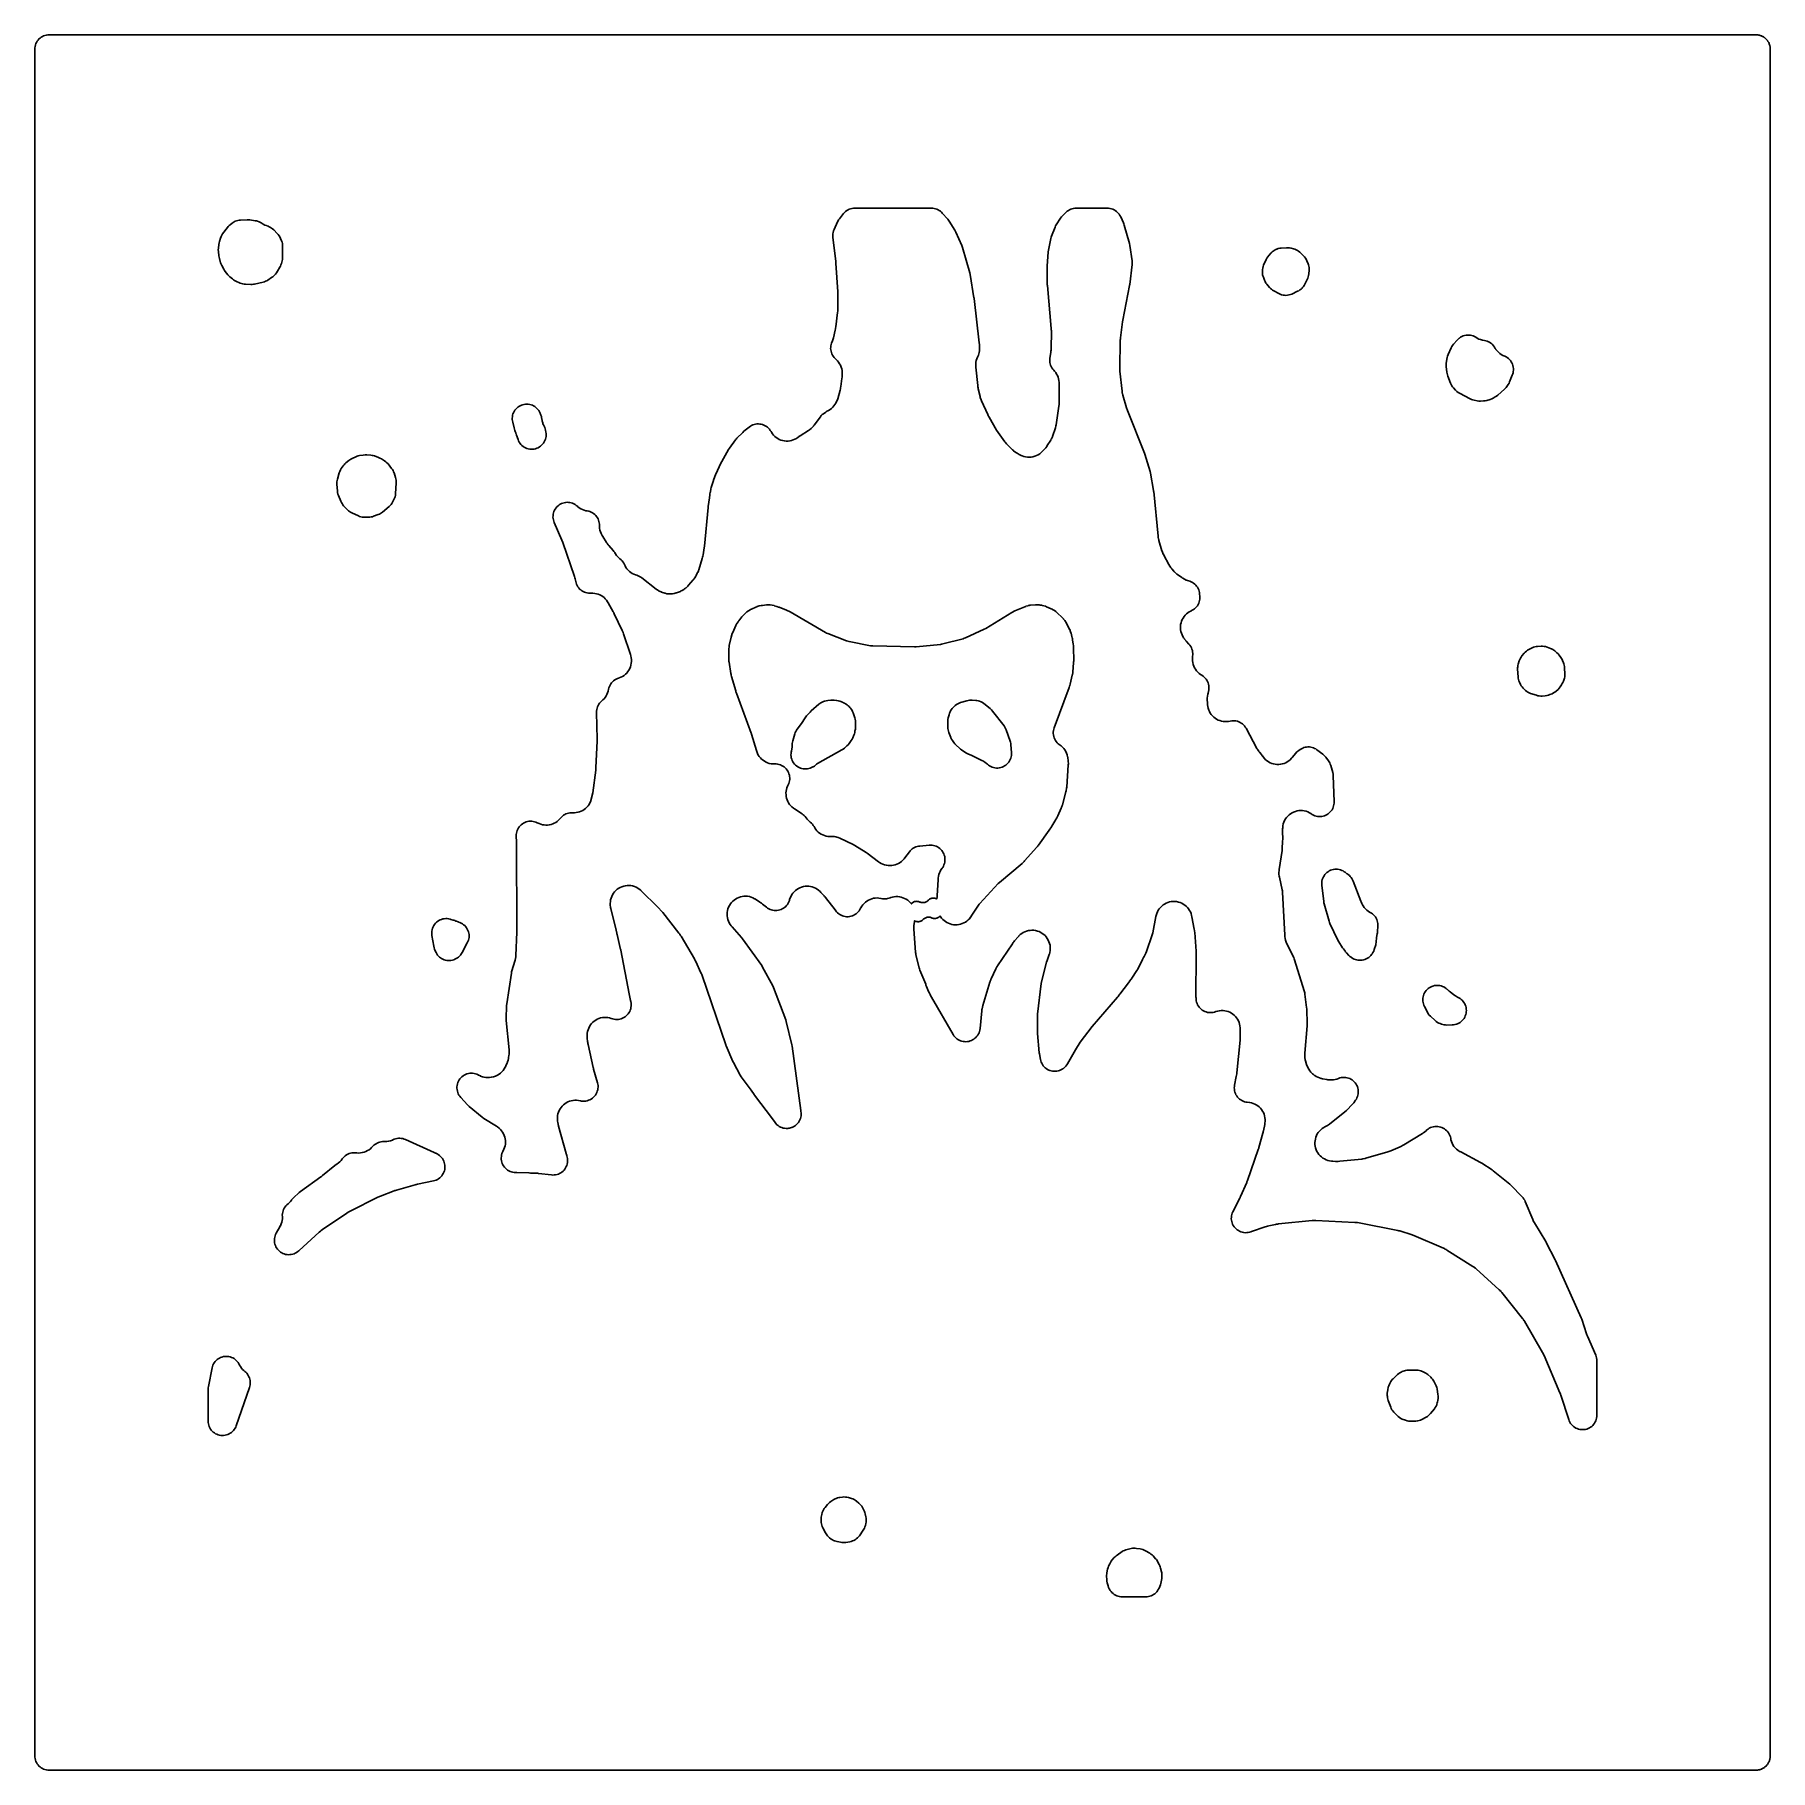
# Model space of a CAD drawing. Header units: millimetres. Extents: x 0 to 300, y 0 to 300.
import ezdxf

# ---------------------------------------------------------------- set-up
doc = ezdxf.new("R2010")
doc.units = ezdxf.units.MM
doc.layers.add('CUT', color=7, linetype='CONTINUOUS')

msp = doc.modelspace()

# ---------------------------------------------------------------- linework, layer by layer
at = {"layer": 'CUT'}
for points in [[(298.3694, 300.0393), (298.3709, 300.039), (298.3712, 300.0389), (298.4143, 300.0239), (298.6003, 299.9573), (298.6482, 299.9353), (298.6611, 299.9292), (298.6749, 299.9226), (298.6878, 299.9165), (298.8204, 299.8538), (298.8697, 299.8251), (298.9587, 299.7718), (298.9627, 299.7694), (298.9726, 299.7634), (299.0293, 299.7294), (299.0781, 299.6944), (299.0864, 299.6882), (299.1197, 299.6635), (299.1251, 299.6595), (299.2252, 299.5853), (299.272, 299.5443), (299.364, 299.4609), (299.3795, 299.4469), (299.3929, 299.4347), (299.4061, 299.4228), (299.4499, 299.3763), (299.5704, 299.2434), (299.6104, 299.1919), (299.64, 299.1519), (299.6596, 299.1256), (299.6812, 299.0964), (299.7164, 299.049), (299.7519, 298.9929), (299.8027, 298.9081), (299.8105, 298.895), (299.8236, 298.8733), (299.8427, 298.8413), (299.8732, 298.7811), (299.9483, 298.6223), (299.9732, 298.5586), (300.0227, 298.4201), (300.0237, 298.4174), (300.0279, 298.4057), (300.032, 298.3942), (300.051, 298.3274), (300.0726, 298.2413), (300.0827, 298.2006), (300.0832, 298.1987), (300.0931, 298.1591), (300.1058, 298.0897), (300.1167, 298.0164), (300.1202, 297.9927), (300.125, 297.9603), (300.1311, 297.9192), (300.1372, 297.8479), (300.15, 297.5872), (300.15, 297.0119), (300.15, 2.4114), (300.1405, 2.2186), (300.1348, 2.1042), (300.1156, 1.9747), (300.0988, 1.8619), (300.0907, 1.8295), (300.0845, 1.8049), (300.0834, 1.8004), (300.0668, 1.7343), (300.0392, 1.6243), (299.9946, 1.4997), (299.9566, 1.3937), (299.9565, 1.3935), (299.9246, 1.326), (299.9104, 1.2961), (299.8996, 1.2733), (299.8518, 1.1723), (299.7828, 1.0572), (299.7258, 0.9622), (299.6451, 0.8534), (299.5798, 0.7655), (299.5316, 0.7123), (299.5119, 0.6906), (299.4974, 0.6746), (299.4878, 0.664), (299.4152, 0.584), (299.3123, 0.4907), (299.2337, 0.4195), (299.1756, 0.3764), (299.1664, 0.3696), (299.157, 0.3626), (299.1201, 0.3353), (299.0369, 0.2736), (298.9127, 0.1992), (298.8268, 0.1477), (298.6914, 0.0837), (298.6053, 0.043), (298.457, -0.0101), (298.3747, -0.0395), (298.3087, -0.056), (298.2974, -0.0589), (298.2707, -0.0656), (298.2082, -0.0812), (298.137, -0.099), (297.935, -0.129), (297.8947, -0.135), (297.5886, -0.15), (297.0775, -0.15), (3, -0.15), (2.4114, -0.15), (2.1053, -0.135), (1.8629, -0.099), (1.6252, -0.0395), (1.3944, 0.0431), (1.1729, 0.1479), (0.9627, 0.2738), (0.7659, 0.4198), (0.5844, 0.5844), (0.4198, 0.7659), (0.2738, 0.9627), (0.1479, 1.1729), (0.0431, 1.3944), (-0.0395, 1.6252), (-0.099, 1.8629), (-0.135, 2.1053), (-0.15, 2.4114), (-0.15, 297.5872), (-0.135, 297.8933), (-0.099, 298.1357), (-0.0395, 298.3734), (0.0431, 298.6041), (0.1479, 298.8256), (0.2738, 299.0358), (0.4198, 299.2326), (0.5844, 299.4142), (0.7659, 299.5787), (0.9627, 299.7247), (1.1729, 299.8507), (1.3944, 299.9554), (1.6252, 300.038), (1.8629, 300.0975), (2.1053, 300.1335), (2.4114, 300.1485), (2.9646, 300.1485), (297.5886, 300.1485), (297.8947, 300.1335), (297.8957, 300.1333), (298.0031, 300.1174), (298.0158, 300.1155), (298.0703, 300.1074), (298.1352, 300.0978), (298.1668, 300.0901), (298.3583, 300.0421)], [(31.7979, 261.4216), (32.0213, 260.6829), (32.1006, 260.4595), (32.2008, 260.2446), (32.5632, 259.5541), (32.6821, 259.3514), (32.8195, 259.1607), (33.2556, 258.6121), (33.4281, 258.4168), (33.62, 258.2405), (34.0484, 257.8865), (34.2309, 257.7492), (34.4252, 257.6291), (34.6296, 257.5272), (35.3956, 257.1883), (35.6177, 257.1025), (35.8469, 257.0381), (36.0812, 256.9959), (36.3185, 256.9761), (37.2597, 256.9427), (37.4764, 256.9445), (37.6922, 256.9649), (37.9053, 257.004), (39.3668, 257.338), (39.5894, 257.3998), (39.8053, 257.4819), (40.0127, 257.5836), (40.2098, 257.704), (40.8211, 258.1172), (41.0298, 258.2747), (41.221, 258.4533), (41.4969, 258.7395), (41.694, 258.9705), (41.8616, 259.2236), (42.2719, 259.9334), (42.3731, 260.1278), (42.4569, 260.3302), (42.5227, 260.5392), (42.6593, 261.0506), (42.7063, 261.2631), (42.7346, 261.479), (42.744, 261.6965), (42.7436, 263.5523), (42.7325, 263.7874), (42.6993, 264.0205), (42.6443, 264.2493), (42.568, 264.472), (42.3951, 264.9089), (42.2853, 265.1485), (42.1508, 265.3752), (41.9933, 265.5865), (41.8144, 265.78), (41.203, 266.3752), (41.0216, 266.5354), (40.8257, 266.6773), (40.6282, 266.8062), (40.4347, 266.9204), (40.2317, 267.0168), (40.0209, 267.0946), (39.9681, 267.1114), (39.6714, 267.2213), (39.3695, 267.3684), (39.0069, 267.5949), (39.0053, 267.5922), (38.8966, 267.6602), (38.6663, 267.7734), (38.4255, 267.8625), (38.4123, 267.8666), (38.2165, 267.9191), (38.0171, 267.9556), (37.0468, 268.0929), (36.8353, 268.1137), (36.6227, 268.1164), (35.4725, 268.0824), (35.2385, 268.0645), (35.0072, 268.0247), (34.7806, 267.9633), (34.5608, 267.881), (34.5588, 267.8802), (34.3588, 267.7836), (34.1681, 267.6697), (33.9883, 267.5393), (33.6602, 267.2784), (33.4945, 267.1343), (33.3421, 266.9762), (33.2041, 266.8053), (32.3656, 265.668), (32.2201, 265.447), (32.0987, 265.2118), (32.0029, 264.9651), (31.8095, 264.377), (31.742, 264.1296), (31.7003, 263.8765), (31.6246, 263.2058), (31.6089, 262.9351), (31.6226, 262.6643), (31.7046, 261.884), (31.7403, 261.6506)], [(151.7857, 149.989), (151.8839, 150.0504), (151.9875, 150.1021), (152.0957, 150.1435), (152.2073, 150.1743), (152.3214, 150.1942), (152.4369, 150.2031), (152.5527, 150.2007), (152.6678, 150.1872), (152.781, 150.1626), (152.8913, 150.1273), (152.9976, 150.0815), (153.0044, 150.0782), (153.1218, 150.0342), (153.2428, 150.0018), (153.3665, 149.9811), (153.4915, 149.9725), (153.6168, 149.976), (153.7412, 149.9916), (153.8635, 150.0191), (153.9825, 150.0582), (154.0973, 150.1086), (154.2066, 150.1699), (154.3096, 150.2414), (154.4051, 150.3225), (154.4778, 150.3974), (154.5654, 150.479), (154.6607, 150.5516), (154.7627, 150.6142), (154.8705, 150.6664), (154.9829, 150.7076), (155.0989, 150.7374), (155.2173, 150.7554), (155.3369, 150.7616), (155.4565, 150.7558), (155.575, 150.7382), (155.691, 150.7088), (155.8036, 150.668), (155.9116, 150.6161), (155.9258, 150.6075), (155.9467, 150.6781), (155.9926, 150.915), (156.0153, 151.1552), (156.1472, 154.0029), (156.1597, 154.1809), (156.1627, 154.2126), (156.2089, 154.5374), (156.2791, 154.8283), (156.3766, 155.1113), (156.5006, 155.3837), (156.6499, 155.6431), (156.8742, 155.9591), (156.8728, 155.9601), (156.9582, 156.0806), (157.0784, 156.2905), (157.1777, 156.511), (157.2552, 156.7401), (157.3103, 156.9756), (157.3423, 157.2154), (157.351, 157.4571), (157.3363, 157.6985), (157.2983, 157.9373), (157.2374, 158.1714), (157.1542, 158.3985), (157.0495, 158.6165), (156.9242, 158.8234), (156.7794, 159.0172), (156.6166, 159.196), (156.4373, 159.3584), (156.2432, 159.5026), (156.036, 159.6274), (155.8177, 159.7316), (155.5904, 159.8142), (155.3562, 159.8744), (155.1172, 159.9118), (154.8758, 159.9259), (154.6341, 159.9166), (152.9773, 159.7722), (152.744, 159.7407), (152.5148, 159.6875), (152.2915, 159.6129), (152.0763, 159.5177), (151.871, 159.4026), (151.6774, 159.2688), (151.4973, 159.1174), (151.3322, 158.9496), (151.1836, 158.7671), (150.4132, 157.7244), (150.2998, 157.5786), (150.2789, 157.553), (150.0512, 157.3011), (149.8219, 157.0928), (149.5732, 156.9081), (149.3076, 156.7487), (149.0276, 156.6163), (148.7358, 156.512), (148.4353, 156.437), (148.1288, 156.3919), (147.8194, 156.3772), (147.51, 156.3929), (147.2037, 156.4391), (146.9034, 156.5151), (146.612, 156.6204), (146.3325, 156.7538), (146.0419, 156.9294), (146.0145, 156.9479), (145.8639, 157.0549), (143.8897, 158.5317), (143.7196, 158.6482), (141.7466, 159.8846), (141.4922, 160.0242), (139.151, 161.1367), (138.8893, 161.2434), (138.6171, 161.3199), (138.4521, 161.3563), (138.2238, 161.3957), (137.9929, 161.4139), (137.7613, 161.4105), (137.718, 161.4079), (137.424, 161.4027), (137.1036, 161.4268), (136.7936, 161.4818), (136.4907, 161.5674), (136.1978, 161.683), (135.9179, 161.8272), (135.6539, 161.9987), (135.4084, 162.1957), (135.1837, 162.4163), (134.9823, 162.6583), (134.805, 162.9207), (134.6902, 163.133), (134.5581, 163.35), (134.4047, 163.5524), (134.2316, 163.7382), (134.0405, 163.9055), (134.0212, 163.9208), (133.993, 163.9444), (133.6919, 164.2253), (133.6664, 164.2518), (133.5279, 164.4042), (133.1311, 164.8657), (132.9758, 165.0306), (132.8061, 165.1808), (132.6236, 165.3149), (131.3114, 166.191), (131.1637, 166.2949), (131.1377, 166.3141), (130.8806, 166.5241), (130.6656, 166.7374), (130.4721, 166.9704), (130.3019, 167.2209), (130.1566, 167.4866), (130.0375, 167.7651), (129.9458, 168.0537), (129.8822, 168.3499), (129.8474, 168.6507), (129.8418, 168.9535), (129.8653, 169.2555), (129.9177, 169.5538), (129.9985, 169.8456), (130.1071, 170.1284), (130.2205, 170.3555), (130.3194, 170.5808), (130.3957, 170.8147), (130.4486, 171.055), (130.4776, 171.2993), (130.4825, 171.5454), (130.4632, 171.7906), (130.4199, 172.0329), (130.353, 172.2696), (130.2631, 172.4987), (130.1511, 172.7178), (130.0181, 172.9248), (129.8655, 173.1178), (129.6945, 173.2948), (129.5071, 173.4542), (129.3048, 173.5943), (129.0898, 173.7139), (128.8641, 173.8118), (128.6298, 173.887), (128.3892, 173.9389), (128.1448, 173.9668), (127.8987, 173.9705), (127.8976, 173.9705), (127.562, 173.9755), (127.2577, 174.0097), (126.9581, 174.0735), (126.6662, 174.166), (126.3846, 174.2865), (126.1161, 174.4339), (125.8632, 174.6066), (125.6284, 174.8031), (125.4137, 175.0216), (125.2213, 175.2599), (125.053, 175.5157), (124.9104, 175.7868), (124.7837, 176.0976), (124.7729, 176.1284), (124.7165, 176.3021), (123.8762, 179.1227), (123.8671, 179.1524), (123.8655, 179.1578), (123.8233, 179.2816), (121.2618, 186.2065), (121.2118, 186.3504), (121.1799, 186.449), (121.1358, 186.595), (120.4318, 189.1091), (120.3818, 189.3087), (120.3516, 189.4451), (120.3126, 189.647), (119.9979, 191.5569), (119.976, 191.7092), (119.9727, 191.7365), (119.9477, 192.043), (119.9466, 192.0705), (119.9436, 192.2243), (119.9447, 193.6353), (119.9501, 193.8332), (119.952, 193.8685), (119.994, 194.262), (119.9996, 194.2969), (120.0362, 194.4915), (120.3395, 195.9003), (120.3878, 196.0985), (120.3974, 196.1336), (120.526, 196.5205), (120.5393, 196.5544), (120.6192, 196.742), (121.1577, 197.9173), (121.2257, 198.0579), (121.2384, 198.0828), (121.3793, 198.333), (121.5406, 198.5706), (121.5572, 198.5931), (121.6528, 198.7166), (122.216, 199.4136), (122.7842, 200.0138), (122.8998, 200.1296), (122.959, 200.1795), (123.0715, 200.2692), (123.194, 200.3628), (123.2163, 200.3792), (123.4517, 200.5371), (123.6993, 200.6753), (123.7239, 200.6877), (123.863, 200.7544), (124.6136, 201.0955), (124.801, 201.1746), (124.8348, 201.1878), (125.1898, 201.3046), (125.5554, 201.3824), (125.5912, 201.388), (125.793, 201.414), (126.4813, 201.4838), (126.5806, 201.4914), (126.622, 201.4913), (126.7421, 201.4967), (126.7762, 201.4974), (127.1272, 201.4864), (127.4447, 201.4439), (127.7861, 201.3622), (127.8188, 201.3525), (128.0007, 201.294), (128.2815, 201.1956), (128.5214, 201.1249), (128.6643, 201.0979), (129.9179, 200.5894), (130.163, 200.4797), (130.3264, 200.3993), (130.563, 200.2723), (136.6865, 196.6962), (136.8657, 196.6011), (137.052, 196.5208), (140.3376, 195.2608), (140.5475, 195.1908), (140.7627, 195.1396), (144.4387, 194.4359), (144.6442, 194.4054), (144.8516, 194.392), (152.0728, 194.227), (152.3824, 194.2392), (156.5773, 194.6651), (156.7661, 194.6916), (156.9523, 194.7324), (160.4845, 195.6483), (160.6926, 195.712), (160.8944, 195.7936), (164.1288, 197.2686), (164.399, 197.4124), (168.8977, 200.1727), (169.021, 200.2451), (169.0433, 200.2576), (169.2977, 200.3881), (169.3209, 200.399), (169.4516, 200.4568), (171.1653, 201.177), (171.3289, 201.2413), (171.3584, 201.2521), (171.6938, 201.3573), (171.7242, 201.3653), (171.8953, 201.406), (172.0303, 201.4348), (172.1536, 201.4473), (173.0054, 201.5153), (173.0175, 201.5149), (173.6501, 201.4828), (173.82, 201.4703), (173.8503, 201.4674), (174.0802, 201.4346), (174.0804, 201.4345), (174.082, 201.4343), (174.0944, 201.4322), (174.1902, 201.4161), (174.4383, 201.3574), (174.7352, 201.2579), (174.7636, 201.2469), (174.921, 201.1819), (175.7321, 200.8254), (175.9157, 200.7387), (175.9481, 200.7223), (176.2714, 200.5361), (176.5368, 200.3423), (176.6398, 200.2456), (177.7182, 199.1884), (177.841, 199.0622), (177.8624, 199.0392), (178.0712, 198.7921), (178.1831, 198.631), (178.2517, 198.508), (178.822, 197.4306), (178.9149, 197.2426), (178.9305, 197.2086), (179.084, 196.8187), (179.0958, 196.7832), (179.1559, 196.5823), (179.3129, 195.9999), (179.3613, 195.7979), (179.3904, 195.6599), (179.4276, 195.4555), (179.5401, 194.7228), (179.5711, 194.4592), (179.5858, 194.2797), (179.598, 194.0146), (179.6203, 191.9523), (179.6178, 191.7697), (179.6131, 191.6457), (179.6017, 191.4634), (179.4666, 189.9083), (179.4519, 189.7695), (179.4488, 189.7447), (179.4041, 189.4692), (179.3991, 189.4447), (179.3691, 189.3084), (179.0019, 187.7787), (178.9436, 187.5641), (178.8997, 187.4196), (178.8288, 187.2087), (176.243, 180.2169), (176.1681, 179.9781), (176.1174, 179.7331), (176.0914, 179.4842), (176.0905, 179.234), (176.1145, 178.9849), (176.1634, 178.7395), (176.2366, 178.5002), (176.3333, 178.2694), (176.4526, 178.0494), (176.5933, 177.8424), (176.7539, 177.6506), (176.933, 177.4758), (177.1286, 177.3197), (177.4418, 177.0946), (177.6803, 176.8835), (177.8961, 176.6494), (178.0872, 176.3947), (178.2516, 176.1219), (178.3875, 175.834), (178.4936, 175.5337), (178.576, 175.1945), (178.5823, 175.1612), (178.613, 174.9737), (178.6577, 174.6496), (178.6792, 174.4576), (178.6821, 174.4232), (178.6952, 174.0372), (178.6946, 174.0027), (178.6862, 173.8096), (178.4201, 169.9659), (178.4025, 169.7795), (178.3985, 169.7463), (178.3356, 169.3775), (178.3283, 169.3449), (178.2831, 169.1633), (177.6587, 166.8967), (177.6188, 166.7616), (177.6112, 166.7376), (177.5162, 166.4724), (177.5068, 166.449), (177.4519, 166.3193), (176.8554, 164.9801), (176.7622, 164.7861), (176.6952, 164.6563), (176.5911, 164.468), (176.5208, 164.349), (175.8335, 163.2227), (175.8213, 163.2027), (175.7646, 163.1098), (175.399, 162.5105), (173.5127, 159.9195), (173.4058, 159.7798), (173.331, 159.6866), (173.2177, 159.552), (171.1258, 157.1818), (171.0319, 157.0793), (171.0147, 157.0613), (170.8159, 156.8671), (170.7974, 156.8504), (170.6927, 156.7589), (166.8002, 153.4843), (166.5786, 153.2734), (163.4006, 149.8548), (163.2638, 149.6947), (163.141, 149.5236), (161.8995, 147.6305), (161.7966, 147.4816), (161.7776, 147.4554), (161.5692, 147.1962), (161.3572, 146.9791), (161.1253, 146.7834), (160.8756, 146.611), (160.6104, 146.4635), (160.3323, 146.3422), (160.0437, 146.2483), (159.7475, 146.1826), (159.4463, 146.1458), (159.1429, 146.1382), (158.8402, 146.1598), (158.5411, 146.2105), (158.2482, 146.2899), (157.9643, 146.397), (157.692, 146.5311), (157.434, 146.6907), (157.1925, 146.8745), (156.9699, 147.0807), (156.7682, 147.3074), (156.5365, 147.6248), (156.5346, 147.6234), (156.4932, 147.68), (156.4582, 147.636), (156.3746, 147.5503), (156.283, 147.4733), (156.1842, 147.4058), (156.0791, 147.3486), (155.9688, 147.302), (155.8544, 147.2667), (155.7371, 147.2429), (155.6181, 147.231), (155.4984, 147.231), (155.3793, 147.2429), (155.262, 147.2666), (155.1476, 147.3018), (155.0373, 147.3483), (155.0144, 147.3593), (154.8948, 147.4031), (154.7715, 147.4349), (154.6457, 147.4545), (154.5185, 147.4617), (154.3913, 147.4563), (154.2652, 147.4386), (154.1414, 147.4085), (154.0212, 147.3665), (153.9056, 147.3129), (153.7959, 147.2483), (153.693, 147.1732), (153.598, 147.0884), (153.5723, 147.0605), (153.4899, 146.9792), (153.4001, 146.9063), (153.3036, 146.8423), (153.2014, 146.7879), (153.0944, 146.7437), (152.9837, 146.7099), (152.8702, 146.687), (152.7551, 146.6751), (152.6393, 146.6743), (152.524, 146.6847), (152.4103, 146.7062), (152.2991, 146.7385), (152.1916, 146.7814), (152.1018, 146.8277), (152.0612, 146.6706), (152.0232, 146.4284), (151.9668, 145.8999), (151.953, 145.6727), (151.9599, 145.4453), (152.2708, 141.3521), (152.2935, 141.156), (152.3317, 140.9624), (152.8693, 138.7047), (152.925, 138.507), (152.9968, 138.3146), (154.0136, 135.8972), (154.0606, 135.7081), (154.1436, 135.4754), (154.5129, 134.5821), (154.6572, 134.2889), (154.7788, 134.0779), (154.8577, 133.8902), (155.0033, 133.5988), (158.7672, 127.1532), (158.8992, 126.9505), (159.0501, 126.7614), (159.2186, 126.5878), (159.4031, 126.4313), (159.6019, 126.2934), (159.8131, 126.1754), (160.0346, 126.0782), (160.2646, 126.003), (160.5007, 125.9504), (160.7408, 125.9208), (160.9826, 125.9145), (161.2239, 125.9317), (161.4625, 125.9721), (161.696, 126.0354), (161.9223, 126.1209), (162.1392, 126.228), (162.3448, 126.3555), (162.5371, 126.5022), (162.7144, 126.6669), (162.8749, 126.8479), (163.0171, 127.0436), (163.1398, 127.2521), (163.2417, 127.4715), (163.3219, 127.6998), (163.3797, 127.9347), (163.4146, 128.1741), (163.7106, 131.2462), (163.7324, 131.4262), (163.7371, 131.4582), (163.7667, 131.6102), (163.7667, 131.6103), (163.7688, 131.6185), (163.9022, 132.1563), (165.109, 136.2085), (165.1523, 136.3442), (165.1605, 136.3684), (165.2623, 136.6345), (165.2724, 136.658), (165.3308, 136.788), (166.1375, 138.4951), (166.1997, 138.6206), (166.2113, 138.6429), (166.3495, 138.8865), (166.3627, 138.9078), (166.4386, 139.0256), (169.0157, 142.8671), (169.1502, 143.0548), (169.2453, 143.1793), (169.391, 143.3583), (169.9864, 144.0454), (170.1125, 144.1838), (170.1357, 144.2079), (170.3858, 144.4442), (170.6344, 144.6359), (170.9008, 144.8019), (171.1824, 144.9405), (171.4765, 145.0503), (171.78, 145.1303), (172.09, 145.1796), (172.4034, 145.1977), (172.717, 145.1846), (173.0278, 145.1402), (173.3326, 145.065), (173.6283, 144.9599), (173.9121, 144.8257), (174.1811, 144.664), (174.4327, 144.4762), (174.6643, 144.2643), (174.8736, 144.0304), (175.0585, 143.7767), (175.2172, 143.5059), (175.3482, 143.2206), (175.45, 142.9237), (175.5217, 142.6181), (175.5626, 142.3069), (175.5723, 141.9931), (175.5506, 141.68), (175.4979, 141.3705), (175.4065, 141.0388), (175.396, 141.0071), (175.3329, 140.8308), (175.0069, 139.9869), (174.9134, 139.6915), (174.063, 136.2847), (174.0075, 135.9862), (173.3511, 130.6796), (173.3322, 130.3733), (173.3315, 127.5589), (173.3437, 127.3116), (173.6706, 124.0154), (173.6743, 123.9803), (173.675, 123.974), (173.6962, 123.8268), (173.8643, 122.8616), (173.9175, 122.6249), (173.9933, 122.3944), (174.0912, 122.1724), (174.2101, 121.9609), (174.349, 121.7619), (174.5065, 121.5774), (174.6811, 121.4089), (174.8713, 121.2582), (175.0752, 121.1267), (175.2908, 121.0155), (175.5162, 120.9257), (175.7493, 120.8583), (175.9878, 120.8137), (176.2295, 120.7925), (176.4721, 120.7948), (176.7134, 120.8206), (176.951, 120.8696), (177.1828, 120.9415), (177.4064, 121.0355), (177.62, 121.1508), (177.685, 121.1945), (177.7203, 121.2149), (177.7948, 121.2683), (177.8213, 121.2862), (177.8323, 121.2952), (177.9183, 121.3569), (178.1015, 121.5174), (178.2683, 121.695), (178.4169, 121.8881), (178.5461, 122.0946), (179.9056, 124.5246), (180.7622, 125.8533), (182.8125, 128.558), (187.1881, 133.6102), (187.2077, 133.6331), (187.2112, 133.6373), (187.2907, 133.7363), (187.4885, 133.996), (187.4894, 133.997), (187.5103, 134.0211), (187.5142, 134.0255), (187.599, 134.1297), (189.1097, 136.089), (189.2777, 136.3361), (189.3028, 136.3783), (189.5822, 136.7452), (189.6031, 136.773), (189.6068, 136.778), (189.6898, 136.8974), (190.5597, 138.2286), (190.6992, 138.4708), (191.5258, 140.1104), (191.6061, 140.2453), (191.7211, 140.4619), (191.8014, 140.6572), (192.086, 141.2217), (192.2191, 141.5382), (193.2027, 144.4147), (193.2889, 144.7344), (193.8534, 147.5638), (193.8939, 147.7437), (193.9019, 147.7757), (194.0006, 148.0999), (194.1192, 148.3855), (194.2652, 148.658), (194.4374, 148.9149), (194.6339, 149.1536), (194.8529, 149.3719), (195.0923, 149.5676), (195.3497, 149.7388), (195.6228, 149.8839), (195.9087, 150.0016), (196.2049, 150.0905), (196.5083, 150.15), (196.8161, 150.1794), (197.1253, 150.1784), (197.4329, 150.147), (197.736, 150.0856), (198.0315, 149.9947), (198.3167, 149.8752), (198.5888, 149.7284), (198.8451, 149.5554), (199.0832, 149.3582), (199.3008, 149.1385), (199.4958, 148.8985), (199.6663, 148.6406), (199.8106, 148.3671), (199.9273, 148.0808), (200.0239, 147.7559), (200.0317, 147.7239), (200.0711, 147.5438), (200.4906, 145.3676), (200.5246, 145.1605), (200.5437, 145.0192), (200.566, 144.8105), (200.82, 141.5809), (200.8317, 141.1673), (200.8329, 141.1241), (200.8341, 141.0833), (200.8358, 141.0239), (200.7829, 133.6432), (200.7882, 133.5165), (200.7851, 133.4644), (200.7947, 133.2193), (200.8283, 132.9764), (200.8855, 132.7379), (200.9658, 132.5062), (201.0684, 132.2834), (201.1924, 132.0718), (201.3365, 131.8733), (201.4993, 131.6899), (201.6793, 131.5234), (201.8748, 131.3753), (202.0838, 131.247), (202.3045, 131.1399), (202.5345, 131.0549), (202.7718, 130.9928), (203.014, 130.9543), (203.2588, 130.9397), (203.5039, 130.9492), (203.7468, 130.9826), (203.9853, 131.0397), (204.2171, 131.1198), (204.2524, 131.134), (204.5458, 131.2199), (204.8461, 131.2769), (205.1505, 131.3045), (205.4562, 131.3024), (205.7603, 131.2706), (206.0598, 131.2095), (206.3519, 131.1195), (206.634, 131.0016), (206.9033, 130.8569), (207.1572, 130.6868), (207.3934, 130.4928), (207.6097, 130.2767), (207.804, 130.0407), (207.9744, 129.7869), (208.1194, 129.5178), (208.2376, 129.2359), (208.3279, 128.9439), (208.3894, 128.6444), (208.4246, 128.3112), (208.4264, 128.2787), (208.4323, 128.0965), (208.4434, 126.7213), (208.4395, 126.5174), (208.433, 126.379), (208.418, 126.1755), (207.8494, 120.5533), (207.8281, 120.382), (207.8278, 120.38), (207.8246, 120.3618), (207.8231, 120.3532), (207.823, 120.3528), (207.7407, 119.8855), (207.4518, 118.4059), (207.4167, 118.1637), (207.4055, 117.9193), (207.4182, 117.675), (207.4547, 117.4331), (207.5147, 117.1959), (207.5975, 116.9657), (207.7025, 116.7447), (207.8286, 116.535), (207.9746, 116.3387), (208.1391, 116.1576), (208.3205, 115.9934), (208.517, 115.8477), (208.7269, 115.722), (208.948, 115.6173), (209.1784, 115.5348), (209.4156, 115.4752), (209.6576, 115.4391), (210.0625, 115.3987), (210.3628, 115.3384), (210.6568, 115.2488), (210.9406, 115.131), (211.2115, 114.986), (211.467, 114.8153), (211.7046, 114.6204), (211.9221, 114.4033), (212.1173, 114.166), (212.2885, 113.9108), (212.4339, 113.6401), (212.5522, 113.3565), (212.6422, 113.0626), (212.7032, 112.7615), (212.7344, 112.4558), (212.7357, 112.1485), (212.7042, 111.8131), (212.6996, 111.7807), (212.6691, 111.6), (212.4568, 110.5037), (212.4253, 110.357), (212.4019, 110.2578), (212.3646, 110.1124), (211.6617, 107.5861), (211.6267, 107.4679), (211.6016, 107.388), (211.5627, 107.271), (209.6857, 101.916), (209.6374, 101.786), (209.603, 101.6982), (209.5499, 101.5701), (208.4751, 99.1045), (208.4297, 99.0045), (208.3978, 98.9369), (208.3496, 98.8383), (207.1636, 96.5018), (207.0616, 96.2732), (206.983, 96.0355), (206.9286, 95.7912), (206.8988, 95.5427), (206.8941, 95.2925), (206.9144, 95.043), (206.9595, 94.7968), (207.029, 94.5563), (207.1223, 94.3241), (207.2383, 94.1023), (207.3758, 93.8932), (207.5336, 93.6989), (207.7101, 93.5213), (207.9034, 93.3623), (208.1116, 93.2235), (208.3327, 93.1061), (208.5644, 93.0115), (208.8044, 92.9404), (209.0504, 92.8938), (209.2997, 92.8719), (209.55, 92.8752), (209.7987, 92.9034), (210.0433, 92.9563), (210.2814, 93.0335), (210.38, 93.071), (212.7777, 93.8857), (212.9975, 93.953), (213.1481, 93.994), (213.3716, 94.0477), (214.5492, 94.2924), (214.74, 94.327), (214.8701, 94.3471), (215.0625, 94.3717), (220.8939, 94.9657), (221.0334, 94.9773), (221.0584, 94.9789), (221.3382, 94.9864), (221.3633, 94.9861), (221.5033, 94.9821), (228.2566, 94.6589), (228.5306, 94.6356), (228.7158, 94.6131), (228.9875, 94.5698), (235.6935, 93.2484), (235.8919, 93.2037), (236.0258, 93.1697), (236.2215, 93.1143), (238.006, 92.5563), (238.1891, 92.4938), (238.3124, 92.4481), (238.4921, 92.3763), (243.6338, 90.1641), (243.7656, 90.1044), (243.7891, 90.0932), (244.0453, 89.9586), (244.0678, 89.9457), (244.1919, 89.8711), (248.7018, 87.039), (248.8398, 86.9481), (248.8641, 86.9313), (249.1272, 86.7317), (249.15, 86.7128), (249.2747, 86.6045), (253.24, 83.0059), (253.3491, 82.9028), (253.3683, 82.884), (253.5736, 82.6653), (253.5912, 82.6449), (253.6871, 82.5296), (257.2663, 78.0467), (257.3512, 77.9363), (257.366, 77.9162), (257.5231, 77.6864), (257.5364, 77.6653), (257.6084, 77.5462), (260.7323, 72.1563), (260.8402, 71.9565), (260.9093, 71.8186), (261.0048, 71.6127), (263.7585, 65.174), (263.8243, 65.0094), (263.8664, 64.8966), (263.9244, 64.729), (265.2688, 60.5258), (265.3544, 60.2972), (265.4619, 60.0781), (265.5902, 59.8705), (265.7382, 59.6765), (265.9044, 59.4977), (266.0872, 59.3361), (266.2849, 59.193), (266.4956, 59.0699), (266.7173, 58.9679), (266.9479, 58.888), (267.1852, 58.831), (267.4269, 58.7974), (267.6708, 58.7875), (267.9144, 58.8014), (268.1555, 58.839), (268.3918, 58.9), (268.6211, 58.9837), (268.8411, 59.0893), (269.0497, 59.2159), (269.245, 59.3623), (269.4251, 59.527), (269.5883, 59.7084), (269.733, 59.9049), (269.8579, 60.1146), (269.9617, 60.3355), (270.0435, 60.5654), (270.1025, 60.8022), (270.1381, 61.0436), (270.15, 61.2874), (270.15, 70.6814), (270.1371, 70.9353), (270.0984, 71.1866), (270.0345, 71.4326), (269.9458, 71.6709), (268.5338, 74.9471), (268.4723, 75.099), (268.4327, 75.2031), (268.3778, 75.3575), (267.5418, 77.8846), (267.4474, 78.1268), (262.9801, 88.0351), (262.9514, 88.0965), (262.9448, 88.1102), (262.9226, 88.1549), (261.3813, 91.1841), (261.3647, 91.2162), (261.3617, 91.2219), (261.287, 91.3537), (259.3395, 94.561), (259.2668, 94.686), (259.2542, 94.7088), (259.1232, 94.9676), (259.1124, 94.9912), (259.0545, 95.1242), (257.7571, 98.2707), (257.6556, 98.487), (257.5339, 98.6925), (257.3932, 98.8855), (257.2347, 99.0642), (255.2806, 101.0656), (255.0775, 101.2519), (252.2209, 103.5955), (251.9993, 103.7578), (250.2172, 104.9182), (250.0105, 105.0391), (246.5805, 106.8306), (246.4146, 106.9226), (246.3854, 106.9398), (246.0943, 107.1316), (245.8478, 107.3324), (245.6228, 107.5572), (245.4217, 107.8035), (245.2464, 108.0689), (245.0989, 108.3506), (244.9806, 108.6458), (244.8927, 108.9514), (244.8477, 109.2004), (244.7907, 109.4447), (244.7095, 109.6821), (244.605, 109.9102), (244.4781, 110.1266), (244.3301, 110.3293), (244.1626, 110.5161), (243.9772, 110.6851), (243.7757, 110.8347), (243.5603, 110.9634), (243.3331, 111.0698), (243.0964, 111.153), (242.8525, 111.2119), (242.604, 111.2462), (242.3532, 111.2553), (242.1028, 111.2393), (241.8553, 111.1982), (241.6131, 111.1326), (241.3788, 111.043), (241.1546, 110.9303), (240.9428, 110.7958), (240.7456, 110.6407), (240.5289, 110.452), (240.4077, 110.3509), (240.3857, 110.3332), (240.1312, 110.1467), (240.1077, 110.131), (239.9748, 110.0459), (236.7175, 108.0568), (236.4864, 107.9267), (236.3266, 107.844), (236.0869, 107.7305), (234.5207, 107.0559), (234.3091, 106.9722), (234.1638, 106.9198), (233.9475, 106.8492), (230.1969, 105.7489), (230.0278, 105.7036), (229.9974, 105.6962), (229.6538, 105.6294), (229.6228, 105.6249), (229.449, 105.6036), (225.6531, 105.2282), (225.3782, 105.2112), (225.1914, 105.2065), (224.9159, 105.2097), (224.4453, 105.2325), (224.2591, 105.2462), (224.2259, 105.2494), (223.8864, 105.3), (223.5829, 105.3768), (223.2885, 105.4833), (223.0061, 105.6186), (222.7386, 105.7813), (222.4886, 105.9698), (222.2586, 106.1822), (222.0508, 106.4165), (221.8674, 106.6702), (221.7101, 106.9409), (221.5805, 107.226), (221.4799, 107.5225), (221.4093, 107.8275), (221.3694, 108.138), (221.3605, 108.451), (221.3828, 108.7633), (221.4361, 109.0719), (221.5198, 109.3736), (221.6331, 109.6655), (221.7748, 109.9446), (221.9436, 110.2083), (222.1378, 110.454), (222.3554, 110.679), (222.5944, 110.8814), (222.877, 111.076), (222.9054, 111.0935), (223.0667, 111.1876), (223.5227, 111.4388), (223.6932, 111.5417), (223.855, 111.6579), (226.5577, 113.7675), (226.8258, 114.0098), (227.8652, 115.0961), (228.0868, 115.3623), (228.3915, 115.785), (228.526, 115.9923), (228.6393, 116.2119), (228.7304, 116.4416), (228.7984, 116.6792), (228.8426, 116.9224), (228.8625, 117.1687), (228.8581, 117.4158), (228.8292, 117.6613), (228.7763, 117.9026), (228.6998, 118.1376), (228.6005, 118.3639), (228.4793, 118.5793), (228.3374, 118.7817), (228.1763, 118.969), (227.9974, 119.1396), (227.8026, 119.2916), (227.5937, 119.4237), (227.3728, 119.5345), (227.142, 119.6229), (226.9037, 119.6882), (226.66, 119.7295), (226.4135, 119.7467), (226.1665, 119.7394), (225.9214, 119.7077), (225.6806, 119.652), (225.4465, 119.5728), (225.1427, 119.453), (224.8569, 119.3705), (224.5645, 119.3153), (224.2683, 119.2881), (223.9708, 119.2889), (223.6462, 119.3207), (223.6148, 119.3252), (223.4399, 119.355), (222.6453, 119.5095), (222.4735, 119.5472), (222.4429, 119.5546), (222.1326, 119.6458), (221.8586, 119.7552), (221.596, 119.8898), (221.3233, 120.0636), (221.2976, 120.0818), (221.1562, 120.1866), (221.1166, 120.2174), (220.9652, 120.3417), (220.9388, 120.3646), (220.6794, 120.614), (220.4678, 120.865), (220.2835, 121.1367), (220.1285, 121.4262), (219.9926, 121.7594), (219.9811, 121.7924), (219.9216, 121.979), (219.7339, 122.6256), (219.6897, 122.792), (219.6824, 122.8219), (219.6224, 123.1326), (219.5939, 123.4199), (219.5916, 123.7363), (219.5928, 123.7671), (219.6034, 123.9389), (220.0041, 128.6605), (220.0119, 128.9477), (219.9318, 131.5883), (219.9157, 131.8059), (219.6429, 134.1138), (219.6052, 134.3419), (219.5465, 134.5657), (217.7625, 140.2775), (217.6975, 140.4603), (217.6186, 140.6374), (216.4931, 142.9209), (216.4131, 143.0943), (216.3995, 143.1258), (216.2768, 143.4558), (216.1962, 143.7667), (216.143, 144.1148), (216.1396, 144.1488), (216.1252, 144.3399), (215.7575, 151.7884), (215.738, 152.0002), (215.7005, 152.2096), (215.2181, 154.3714), (215.1839, 154.5436), (215.1785, 154.5745), (215.138, 154.8946), (215.1285, 155.1889), (215.1482, 155.5109), (215.1516, 155.5421), (215.1747, 155.7161), (215.6884, 159.0048), (215.718, 159.3478), (215.7384, 160.5337), (215.784, 161.0289), (215.7943, 161.2246), (215.7893, 161.4205), (215.7642, 161.8071), (215.7607, 161.8366), (215.776, 162.7267), (215.7838, 162.9134), (215.7861, 162.9466), (215.8261, 163.2876), (215.8933, 163.5935), (215.9907, 163.8912), (216.1172, 164.1777), (216.2715, 164.4502), (216.4522, 164.706), (216.6574, 164.9426), (216.8852, 165.1576), (217.1332, 165.3488), (217.399, 165.5144), (217.68, 165.6528), (217.9733, 165.7626), (218.2761, 165.8426), (218.5854, 165.8921), (218.898, 165.9106), (219.2109, 165.8979), (219.521, 165.8541), (219.8253, 165.7797), (220.1206, 165.6754), (220.4041, 165.5423), (220.6729, 165.3816), (220.6967, 165.3639), (220.8992, 165.2284), (221.1139, 165.1133), (221.3388, 165.0197), (221.5718, 164.9483), (221.8106, 164.9), (222.0529, 164.8751), (222.2966, 164.874), (222.5392, 164.8966), (222.7784, 164.9427), (223.012, 165.0118), (223.2378, 165.1034), (223.4536, 165.2165), (223.6573, 165.3501), (223.8471, 165.5028), (224.0211, 165.6733), (224.1777, 165.86), (224.3154, 166.061), (224.4329, 166.2744), (224.529, 166.4983), (224.6029, 166.7305), (224.6538, 166.9687), (224.6813, 167.2108), (224.6851, 167.4544), (224.5382, 171.888), (224.5096, 172.191), (224.4444, 172.4882), (224.0912, 173.7318), (224.0219, 173.9403), (223.9347, 174.1418), (223.8301, 174.3349), (223.7089, 174.5181), (223.2583, 175.1384), (223.0987, 175.3361), (222.9199, 175.5167), (222.7236, 175.6781), (221.7119, 176.4273), (221.5153, 176.559), (221.307, 176.6716), (221.0891, 176.7639), (220.8633, 176.8352), (220.6319, 176.8848), (220.3968, 176.9123), (220.1602, 176.9175), (219.9241, 176.9002), (219.6907, 176.8608), (219.4621, 176.7994), (219.2403, 176.7166), (219.0274, 176.6133), (218.8251, 176.4903), (218.5739, 176.3206), (218.3779, 176.1739), (218.1973, 176.0087), (218.0337, 175.8267), (217.4496, 175.1089), (217.3296, 174.9687), (217.3076, 174.9441), (217.0686, 174.7033), (216.83, 174.5061), (216.5732, 174.3333), (216.3006, 174.1866), (216.015, 174.0674), (215.719, 173.9768), (215.4155, 173.9158), (215.1076, 173.8849), (214.798, 173.8845), (214.49, 173.9144), (214.1863, 173.9746), (213.8901, 174.0642), (213.6041, 174.1826), (213.3311, 174.3285), (213.0738, 174.5005), (212.8346, 174.6971), (212.6159, 174.9161), (212.401, 175.1786), (212.3814, 175.2052), (212.2753, 175.3562), (212.2595, 175.3799), (212.0997, 175.594), (211.7679, 175.9924), (211.6513, 176.1398), (211.6311, 176.1666), (211.4208, 176.4778), (211.4034, 176.5065), (211.3102, 176.6697), (209.4398, 180.1422), (209.3119, 180.3538), (209.1638, 180.5518), (208.9968, 180.7341), (208.8126, 180.8991), (208.6131, 181.045), (208.4001, 181.1706), (208.1757, 181.2745), (207.9422, 181.3557), (207.7017, 181.4134), (207.4568, 181.4471), (207.2097, 181.4565), (206.9629, 181.4414), (206.7188, 181.402), (206.4192, 181.3383), (206.1153, 181.304), (205.8096, 181.2995), (205.5048, 181.3246), (205.204, 181.3792), (204.9098, 181.4628), (204.6252, 181.5745), (204.3528, 181.7134), (204.0951, 181.8781), (203.8547, 182.067), (203.6337, 182.2783), (203.4343, 182.5102), (203.2584, 182.7602), (203.1076, 183.0262), (202.9833, 183.3056), (202.8868, 183.5958), (202.8188, 183.8939), (202.7765, 184.2264), (202.7739, 184.2589), (202.7641, 184.441), (202.743, 185.1574), (202.7421, 185.3371), (202.7427, 185.3693), (202.7646, 185.699), (202.818, 186.0251), (202.8247, 186.0565), (202.8665, 186.2314), (202.9447, 186.5277), (202.9961, 186.77), (203.0231, 187.0162), (203.0257, 187.2639), (203.0038, 187.5106), (202.9576, 187.754), (202.8875, 187.9915), (202.7942, 188.221), (202.6787, 188.4401), (202.5421, 188.6467), (202.3857, 188.8388), (202.211, 189.0145), (202.0199, 189.172), (201.8141, 189.3098), (201.5581, 189.4634), (201.3073, 189.6502), (201.0762, 189.861), (200.8672, 190.0937), (200.6823, 190.3461), (200.5235, 190.6155), (200.3921, 190.8994), (200.2897, 191.1949), (200.2171, 191.4992), (200.1751, 191.8091), (200.1641, 192.1217), (200.1861, 192.4639), (200.1908, 192.5045), (200.2055, 192.6143), (200.2247, 192.8275), (200.2257, 193.0417), (200.2235, 193.0966), (200.2011, 193.3478), (200.1535, 193.5955), (200.0812, 193.8372), (199.9849, 194.0704), (199.8656, 194.2926), (199.7245, 194.5017), (199.563, 194.6955), (199.1245, 195.1709), (199.0179, 195.2916), (198.9993, 195.3136), (198.8021, 195.5681), (198.7855, 195.5916), (198.6953, 195.7249), (198.6389, 195.8122), (198.5441, 195.9672), (198.5278, 195.9953), (198.3746, 196.2922), (198.2617, 196.5753), (198.1768, 196.8681), (198.1206, 197.1676), (198.0937, 197.4712), (198.0962, 197.776), (198.1283, 198.0791), (198.1896, 198.3777), (198.2794, 198.6689), (198.3971, 198.9501), (198.5414, 199.2186), (198.711, 199.4718), (198.9044, 199.7074), (199.1196, 199.9233), (199.3547, 200.1172), (199.6075, 200.2875), (199.8756, 200.4325), (199.9267, 200.454), (200.143, 200.5577), (200.3484, 200.6816), (200.541, 200.8247), (200.719, 200.9855), (200.8807, 201.1627), (201.0247, 201.3545), (201.1497, 201.5593), (201.2545, 201.7751), (201.3381, 201.9999), (201.3998, 202.2318), (201.4389, 202.4684), (201.4552, 202.7078), (201.4485, 202.9476), (201.4139, 203.4026), (201.3836, 203.6443), (201.3299, 203.8819), (201.2533, 204.1131), (201.1546, 204.3358), (201.0348, 204.5478), (200.8948, 204.7472), (200.7361, 204.932), (200.5602, 205.1005), (200.3687, 205.251), (200.1635, 205.3822), (199.9465, 205.4928), (199.7197, 205.5818), (199.2963, 205.7246), (199.1259, 205.7867), (199.0957, 205.7985), (198.7916, 205.935), (198.5021, 206.1002), (198.4747, 206.1176), (198.3242, 206.2187), (197.606, 206.7264), (197.482, 206.8179), (197.4602, 206.8348), (197.2431, 207.0168), (197.0416, 207.216), (197.0228, 207.2362), (196.9201, 207.351), (196.5758, 207.7526), (196.4485, 207.9094), (196.4266, 207.9379), (196.1983, 208.2708), (196.1795, 208.3016), (196.0792, 208.4768), (195.2221, 210.0705), (195.1339, 210.2452), (195.119, 210.2767), (194.9707, 210.6386), (194.9591, 210.6716), (194.8993, 210.8579), (194.3756, 212.6475), (194.3308, 212.815), (194.3235, 212.8452), (194.2573, 213.1855), (194.2527, 213.2162), (194.2315, 213.3884), (193.4612, 221.0948), (193.4572, 221.1316), (193.4564, 221.1383), (193.4339, 221.2922), (192.8964, 224.3036), (192.8255, 224.5969), (191.9158, 227.5649), (191.8492, 227.7544), (188.9295, 235.111), (188.8673, 235.2795), (188.8278, 235.395), (188.7737, 235.5662), (188.1378, 237.7609), (188.0957, 237.919), (188.0888, 237.9475), (188.0255, 238.2684), (188.0211, 238.2973), (188, 238.4596), (187.6283, 241.9052), (187.6105, 242.138), (187.6034, 242.2963), (187.6001, 242.5298), (187.6789, 247.1381), (187.6882, 247.3453), (187.6983, 247.4857), (187.7191, 247.692), (188.0758, 250.4698), (188.0925, 250.5855), (188.105, 250.6639), (188.1253, 250.779), (189.2789, 256.7758), (189.2851, 256.809), (189.2862, 256.815), (189.3071, 256.9554), (189.7188, 260.3757), (189.7352, 260.5862), (189.7337, 260.7974), (189.7144, 261.0077), (189.3549, 263.6805), (189.2821, 264.0302), (188.3775, 267.2159), (188.3151, 267.4061), (188.2377, 267.5908), (187.7569, 268.6205), (187.6236, 268.8684), (187.4634, 269.0997), (187.2782, 269.3116), (187.1941, 269.3974), (187.0116, 269.5662), (186.8131, 269.7161), (186.6008, 269.8454), (186.3766, 269.9531), (186.1429, 270.038), (185.9019, 270.0992), (185.656, 270.1362), (185.4077, 270.1485), (180.0563, 270.1485), (179.818, 270.1371), (179.5819, 270.1031), (179.3501, 270.0467), (179.1247, 269.9685), (178.9078, 269.8691), (178.7014, 269.7495), (178.5073, 269.6108), (178.3273, 269.4542), (177.7187, 268.8714), (177.5125, 268.6484), (177.3348, 268.402), (176.6137, 267.2617), (176.496, 267.0544), (176.3987, 266.8368), (175.7978, 265.3019), (175.7282, 265.099), (175.6763, 264.8909), (175.2587, 262.8464), (175.2167, 262.554), (175.0112, 260.0912), (175.003, 259.8365), (175.0577, 256.9108), (175.0586, 256.8767), (175.0588, 256.8706), (175.0676, 256.727), (175.7362, 249.3107), (175.7488, 249.1119), (175.7538, 248.9766), (175.7559, 248.7772), (175.7078, 245.8419), (175.6945, 245.5826), (175.6795, 245.407), (175.6483, 245.1493), (175.5017, 244.2104), (175.4752, 243.9564), (175.4748, 243.701), (175.5005, 243.4469), (175.5519, 243.1967), (175.6286, 242.9531), (175.7298, 242.7186), (175.8543, 242.4956), (176.001, 242.2865), (176.1682, 242.0935), (176.3244, 241.9307), (176.5109, 241.6951), (176.674, 241.4427), (176.8123, 241.1759), (176.9245, 240.8971), (177.0095, 240.6089), (177.0667, 240.3139), (177.0982, 239.986), (177.0998, 239.954), (177.1041, 239.7749), (177.1049, 236.4768), (177.1022, 236.3346), (177.1013, 236.3091), (177.0798, 236.0255), (177.0769, 236.0002), (177.0581, 235.8592), (176.5694, 232.6575), (176.5411, 232.496), (176.5354, 232.4672), (176.4578, 232.1488), (176.4497, 232.1206), (176.4005, 231.9643), (176.0138, 230.8216), (175.9435, 230.631), (175.93, 230.5974), (175.759, 230.2292), (175.742, 230.1972), (175.6418, 230.0205), (175.0595, 229.0557), (174.9748, 228.9218), (174.9591, 228.8982), (174.7881, 228.6624), (174.5977, 228.4419), (174.5783, 228.4212), (174.4674, 228.308), (174.1716, 228.0188), (174.0342, 227.891), (174.0091, 227.8688), (173.7397, 227.6536), (173.4755, 227.4827), (173.186, 227.3342), (172.8716, 227.2109), (172.556, 227.1225), (172.2443, 227.0682), (171.9286, 227.0455), (171.6123, 227.0546), (171.2985, 227.0955), (170.9905, 227.1677), (170.6912, 227.2705), (170.3761, 227.4156), (170.3462, 227.4312), (170.1813, 227.5228), (169.8166, 227.7376), (169.6245, 227.8587), (169.591, 227.8813), (169.2306, 228.1572), (169.2, 228.1836), (169.033, 228.3375), (168.1488, 229.2026), (168.0376, 229.3161), (168.0181, 229.3369), (167.8106, 229.5776), (167.7929, 229.5999), (167.697, 229.7266), (166.5446, 231.3181), (166.4392, 231.4716), (166.3702, 231.5776), (166.2725, 231.7361), (164.9782, 233.9585), (164.8842, 234.1299), (164.8235, 234.248), (164.7386, 234.424), (163.6696, 236.7978), (163.5973, 236.9695), (163.5852, 237.0005), (163.4667, 237.3537), (163.4577, 237.3857), (163.4117, 237.5663), (163.117, 238.858), (163.0737, 239.0776), (163.0488, 239.2275), (163.0187, 239.4492), (162.685, 242.6167), (162.6702, 242.7995), (162.6684, 242.8322), (162.666, 243.1692), (162.6938, 243.4754), (162.7514, 243.7774), (162.8382, 244.0723), (162.9534, 244.3574), (163.027, 244.4981), (163.129, 244.7185), (163.2091, 244.9479), (163.2665, 245.1839), (163.3008, 245.4243), (163.3116, 245.667), (163.308, 246.5486), (163.2907, 246.8315), (162.3829, 254.5186), (162.3742, 254.5847), (162.372, 254.5996), (162.3645, 254.6482), (161.701, 258.6594), (161.6394, 258.9344), (160.3917, 263.3282), (160.3349, 263.5034), (160.2654, 263.6739), (159.2108, 266.0101), (159.0516, 266.3075), (158.0497, 267.9088), (157.9398, 268.0701), (157.8176, 268.2224), (156.8918, 269.2881), (156.7277, 269.4598), (156.548, 269.6152), (156.3543, 269.7528), (156.1485, 269.8714), (155.9324, 269.97), (155.7078, 270.0476), (155.477, 270.1035), (155.2418, 270.1372), (155.0045, 270.1485), (141.7655, 270.1485), (141.5171, 270.1362), (141.2711, 270.0992), (141.0301, 270.0379), (140.7963, 269.953), (140.5721, 269.8453), (140.3598, 269.7159), (140.1613, 269.566), (139.9787, 269.3971), (139.8138, 269.211), (139.078, 268.2918), (138.9527, 268.121), (138.8423, 267.9401), (138.7477, 267.7506), (138.1637, 266.4457), (138.0672, 266.1945), (137.9982, 265.9344), (137.9576, 265.6685), (137.9458, 265.3997), (137.9629, 265.1311), (138.4636, 260.8937), (138.4744, 260.7894), (138.4808, 260.7185), (138.4888, 260.614), (138.7931, 255.6881), (138.7985, 255.5716), (138.8009, 255.4924), (138.8027, 255.3759), (138.8014, 252.7183), (138.7942, 252.4884), (138.7846, 252.3326), (138.7633, 252.1035), (138.4547, 249.6105), (138.4224, 249.3995), (138.3965, 249.2568), (138.3523, 249.0479), (138.0336, 247.7291), (137.9758, 247.5174), (137.9324, 247.3749), (137.8624, 247.1669), (137.7248, 246.7949), (137.6524, 246.5658), (137.6024, 246.3307), (137.5751, 246.092), (137.5708, 245.8518), (137.5897, 245.6122), (137.6315, 245.3756), (137.6957, 245.1441), (137.7819, 244.9198), (137.8893, 244.7048), (138.0168, 244.5012), (138.1632, 244.3107), (138.3273, 244.1351), (138.5074, 243.9761), (138.5156, 243.9696), (138.7446, 243.7444), (138.9493, 243.497), (139.1278, 243.23), (139.2781, 242.9462), (139.3987, 242.6486), (139.4883, 242.3402), (139.5459, 242.0243), (139.5735, 241.6734), (139.5744, 241.6392), (139.5748, 241.4476), (139.5696, 241.2296), (139.5587, 241.0195), (139.5473, 240.877), (139.5246, 240.6678), (139.3381, 239.3059), (139.294, 239.0499), (139.2581, 238.8774), (139.1963, 238.625), (138.7869, 237.172), (138.7346, 237.0019), (138.7245, 236.9717), (138.6064, 236.6666), (138.4726, 236.3998), (138.3142, 236.1468), (138.1325, 235.91), (137.9292, 235.6914), (137.706, 235.4931), (137.4651, 235.3169), (137.1839, 235.1497), (137.1558, 235.1347), (137.0814, 235.0973), (136.8891, 234.9899), (136.707, 234.866), (136.316, 234.5738), (136.1263, 234.417), (135.953, 234.2422), (135.7977, 234.0513), (134.7312, 232.5998), (134.6255, 232.4627), (134.606, 232.4386), (134.3947, 232.2006), (134.1828, 232.0022), (133.9314, 231.807), (133.9061, 231.7892), (133.7623, 231.6927), (132.2721, 230.7423), (132.0834, 230.6092), (132.0613, 230.5921), (131.9523, 230.5079), (131.6682, 230.3103), (131.3966, 230.1592), (131.11, 230.0352), (130.8126, 229.9403), (130.5072, 229.8753), (130.1968, 229.8409), (129.8846, 229.8375), (129.5736, 229.865), (129.2668, 229.9233), (128.9673, 230.0117), (128.6781, 230.1293), (128.402, 230.2751), (128.1417, 230.4475), (127.8997, 230.6449), (127.6786, 230.8653), (127.4803, 231.1066), (127.307, 231.3663), (127.2476, 231.4779), (127.1229, 231.6869), (126.9785, 231.8829), (126.8157, 232.0639), (126.636, 232.2281), (126.4413, 232.3742), (126.2332, 232.5006), (126.0138, 232.6061), (125.7852, 232.6899), (125.5496, 232.7509), (125.3091, 232.7888), (125.0661, 232.8031), (124.8229, 232.7938), (124.5817, 232.7608), (124.3448, 232.7045), (124.1146, 232.6254), (123.8931, 232.5243), (123.6826, 232.4022), (123.4849, 232.2601), (122.5643, 231.5282), (122.3511, 231.3378), (121.3424, 230.3276), (121.2136, 230.1884), (121.0956, 230.0398), (120.0578, 228.6249), (119.8966, 228.3753), (118.7345, 226.3169), (118.6429, 226.1383), (117.6422, 223.9771), (117.5456, 223.7365), (117.3112, 223.0519), (117.3081, 223.0442), (117.3029, 223.0275), (116.9471, 221.9885), (116.885, 221.7772), (116.8417, 221.5612), (116.7599, 221.0324), (116.7279, 220.9133), (116.6843, 220.7202), (116.656, 220.5243), (116.6046, 220.0298), (116.3689, 218.5073), (116.3646, 218.4786), (116.3639, 218.4735), (116.3495, 218.352), (115.7266, 211.6797), (115.7128, 211.5545), (115.7019, 211.4694), (115.6839, 211.3445), (115.496, 210.1828), (115.4448, 209.9244), (115.404, 209.7503), (115.3348, 209.4961), (114.7413, 207.5838), (114.6927, 207.4376), (114.6834, 207.4116), (114.5683, 207.126), (114.557, 207.1009), (114.4907, 206.9618), (114.3076, 206.597), (114.2348, 206.4592), (114.2212, 206.4348), (114.0718, 206.1902), (113.9026, 205.9588), (113.8852, 205.937), (113.7855, 205.8171), (112.9943, 204.9054), (112.8628, 204.7615), (112.8386, 204.7364), (112.554, 204.4701), (112.5274, 204.4477), (112.375, 204.326), (112.3007, 204.2696), (112.1633, 204.1705), (112.1384, 204.1533), (111.8742, 203.9885), (111.5962, 203.8482), (111.5685, 203.8358), (111.4125, 203.7698), (111.0544, 203.628), (110.8767, 203.5628), (110.8446, 203.552), (110.5099, 203.4571), (110.1974, 203.4019), (109.8809, 203.3784), (109.5637, 203.3869), (109.2489, 203.4273), (108.9101, 203.5063), (108.8776, 203.5156), (108.697, 203.5723), (108.4952, 203.6414), (108.3006, 203.7141), (108.2663, 203.728), (107.9212, 203.8907), (107.5962, 204.0906), (107.5658, 204.1117), (107.3985, 204.2347), (104.9126, 206.1724), (104.7135, 206.3126), (104.5016, 206.4328), (104.2791, 206.5317), (104.048, 206.6086), (103.806, 206.6761), (103.5199, 206.7871), (103.2457, 206.9257), (102.9863, 207.0903), (102.7442, 207.2794), (102.5218, 207.4913), (102.3211, 207.7238), (102.144, 207.9749), (101.9923, 208.242), (101.8798, 208.4944), (101.7662, 208.7185), (101.6307, 208.93), (101.4747, 209.1269), (101.2997, 209.3072), (101.1074, 209.4689), (100.9728, 209.5711), (100.7346, 209.7952), (100.5198, 210.0446), (100.3141, 210.3412), (100.2957, 210.371), (100.2008, 210.5337), (100.0679, 210.7382), (99.9156, 210.9288), (99.1745, 211.7688), (99.0809, 211.879), (99.0646, 211.8991), (98.8905, 212.1301), (98.8757, 212.1513), (98.7955, 212.2717), (98.1261, 213.3192), (98.0276, 213.4823), (98.0108, 213.5118), (97.8531, 213.8244), (97.739, 214.1227), (97.6557, 214.4311), (97.5992, 214.7766), (97.5954, 214.8104), (97.579, 215.0002), (97.5529, 215.4318), (97.5268, 215.6707), (97.4779, 215.9061), (97.4066, 216.1356), (97.3137, 216.3573), (97.1998, 216.5689), (97.0662, 216.7687), (96.914, 216.9548), (96.7446, 217.1253), (96.5597, 217.2788), (96.3608, 217.4138), (96.1499, 217.5291), (95.9289, 217.6236), (95.6999, 217.6965), (95.4649, 217.747), (95.2103, 217.7891), (94.9082, 217.8705), (94.6156, 217.9816), (94.3355, 218.1212), (94.0707, 218.2879), (93.8238, 218.4802), (93.7497, 218.5507), (93.564, 218.7109), (93.3636, 218.8522), (93.1503, 218.9731), (92.9261, 219.0726), (92.6933, 219.1496), (92.4541, 219.2034), (92.2108, 219.2336), (91.9656, 219.2397), (91.7211, 219.2218), (91.4794, 219.1801), (91.2431, 219.1149), (91.0142, 219.0268), (90.7951, 218.9167), (90.5878, 218.7857), (90.3944, 218.635), (90.2166, 218.4661), (90.0562, 218.2806), (89.9148, 218.0803), (89.7937, 217.8671), (89.6941, 217.643), (89.6169, 217.4103), (89.5628, 217.1711), (89.5325, 216.9278), (89.5261, 216.6826), (89.5438, 216.4381), (89.5854, 216.1964), (89.6504, 215.96), (89.7383, 215.7311), (91.076, 212.7001), (91.1394, 212.5473), (91.1802, 212.4426), (91.2369, 212.2871), (93.2373, 206.3967), (93.3086, 206.1616), (93.3518, 206.0006), (93.4076, 205.7613), (93.4552, 205.5221), (93.5147, 205.2842), (93.5973, 205.0533), (93.7021, 204.8317), (93.8281, 204.6213), (93.9742, 204.4243), (94.1388, 204.2426), (94.3204, 204.0779), (94.5173, 203.9317), (94.7275, 203.8055), (94.9492, 203.7006), (95.18, 203.6179), (95.4178, 203.5581), (95.6603, 203.522), (95.9052, 203.5098), (96.1232, 203.5203), (96.4386, 203.5207), (96.7389, 203.4923), (97.0351, 203.4352), (97.3244, 203.35), (97.6043, 203.2374), (97.8721, 203.0986), (98.1253, 202.9347), (98.3617, 202.7474), (98.579, 202.5382), (98.7754, 202.3093), (98.9655, 202.0388), (98.9827, 202.0116), (99.0753, 201.8574), (99.9604, 200.3002), (100.0273, 200.1771), (100.0713, 200.0926), (100.1336, 199.9671), (101.511, 197.057), (101.6057, 196.8392), (101.6653, 196.6894), (101.7461, 196.4661), (102.9151, 192.8832), (102.9688, 192.7033), (102.9776, 192.6709), (103.0513, 192.3338), (103.0875, 192.021), (103.0921, 191.7062), (103.0653, 191.3925), (103.0073, 191.0831), (102.9186, 190.781), (102.8001, 190.4893), (102.653, 190.2109), (102.4789, 189.9486), (102.2794, 189.705), (102.0565, 189.4826), (101.8125, 189.2836), (101.5499, 189.11), (101.2712, 188.9636), (100.9792, 188.8457), (100.8916, 188.8202), (100.6591, 188.7398), (100.4356, 188.637), (100.2233, 188.5127), (100.0242, 188.3682), (99.8403, 188.2047), (99.6734, 188.024), (99.525, 187.8278), (99.3966, 187.6179), (99.2895, 187.3964), (99.2047, 187.1655), (99.1429, 186.9273), (99.0667, 186.5594), (98.9784, 186.2735), (98.8634, 185.9974), (98.7226, 185.7334), (98.5574, 185.4839), (98.3693, 185.2514), (98.1599, 185.0377), (97.9376, 184.8504), (97.756, 184.6811), (97.592, 184.4947), (97.4473, 184.293), (97.3234, 184.0779), (97.2214, 183.8516), (97.1423, 183.6162), (97.087, 183.3742), (97.0559, 183.1279), (97.0495, 182.8797), (97.158, 178.2877), (97.1601, 178.101), (97.1594, 178.0252), (97.1563, 177.9026), (96.9655, 173.3337), (96.9544, 173.1622), (96.9442, 173.0459), (96.9252, 172.8751), (96.4017, 168.9747), (96.3734, 168.7966), (96.3619, 168.7339), (96.0824, 167.6244), (96.0448, 167.5134), (95.9198, 167.236), (95.7686, 166.9718), (95.5926, 166.7236), (95.3934, 166.4935), (95.1728, 166.2838), (94.9331, 166.0963), (94.6763, 165.9329), (94.405, 165.7951), (94.1216, 165.6842), (93.8288, 165.6011), (93.5293, 165.5468), (93.226, 165.5217), (92.832, 165.5272), (92.8319, 165.5252), (92.6976, 165.5271), (92.4594, 165.5078), (92.224, 165.4658), (91.9938, 165.4015), (91.7707, 165.3155), (91.5569, 165.2086), (91.3543, 165.0818), (91.1647, 164.9362), (90.9898, 164.7731), (90.8314, 164.5941), (90.714, 164.448), (90.5021, 164.2309), (90.2703, 164.0352), (90.0207, 163.8627), (89.7556, 163.7151), (89.4776, 163.5938), (89.1891, 163.4998), (88.8929, 163.434), (88.5918, 163.3971), (88.2885, 163.3893), (87.9859, 163.4108), (87.6868, 163.4614), (87.3939, 163.5406), (87.11, 163.6476), (86.7774, 163.8111), (86.5528, 163.9082), (86.3198, 163.9829), (86.0806, 164.0344), (85.8375, 164.0623), (85.5928, 164.0663), (85.3489, 164.0464), (85.1081, 164.0027), (84.8728, 163.9357), (84.6451, 163.846), (84.4273, 163.7344), (84.2214, 163.6021), (84.0295, 163.4503), (83.8533, 163.2805), (83.6946, 163.0943), (83.5548, 162.8934), (83.4354, 162.6799), (83.3373, 162.4557), (83.2617, 162.2229), (83.2092, 161.9839), (83.1803, 161.7409), (83.1753, 161.4963), (83.2034, 160.515), (83.2043, 160.4722), (83.2048, 160.443), (83.2053, 160.4002), (83.2922, 145.1408), (83.2915, 145.0467), (83.2903, 144.9827), (83.2873, 144.8886), (83.1053, 140.8036), (83.0945, 140.6407), (83.0919, 140.6116), (83.0525, 140.314), (82.9874, 140.021), (82.9798, 139.9928), (82.9341, 139.8361), (82.4083, 138.1705), (82.3563, 137.9798), (82.3195, 137.7856), (81.5276, 132.4597), (81.5017, 132.1729), (81.4275, 129.88), (81.4379, 129.5567), (81.9289, 124.5169), (81.9441, 124.2896), (81.9456, 124.2491), (81.9345, 123.7941), (81.9311, 123.7537), (81.9048, 123.5274), (81.8559, 123.1947), (81.8285, 123.0329), (81.823, 123.0041), (81.7533, 122.7107), (81.6582, 122.4246), (81.6477, 122.3971), (81.5859, 122.2452), (81.3648, 121.7343), (81.2831, 121.5581), (81.2677, 121.5271), (81.0929, 121.216), (80.905, 120.9503), (80.6906, 120.7054), (80.452, 120.4839), (80.1919, 120.2884), (79.9129, 120.1207), (79.5897, 119.9696), (79.5575, 119.9565), (79.3844, 119.8914), (79.2162, 119.8377), (79.1843, 119.8284), (78.8517, 119.7488), (78.5425, 119.7067), (78.2307, 119.6955), (77.9194, 119.7152), (77.6115, 119.7656), (77.3101, 119.8463), (76.9901, 119.967), (76.9597, 119.9803), (76.791, 120.0588), (76.6292, 120.1389), (76.5773, 120.1664), (76.3514, 120.2721), (76.1161, 120.3547), (75.8738, 120.4135), (75.6268, 120.4478), (75.3775, 120.4574), (75.1286, 120.442), (74.8825, 120.402), (74.6415, 120.3376), (74.4082, 120.2495), (74.1848, 120.1387), (73.9736, 120.0061), (73.7766, 119.8531), (73.5959, 119.6813), (73.4331, 119.4923), (73.29, 119.2881), (73.168, 119.0706), (73.0683, 118.842), (72.9918, 118.6046), (72.9393, 118.3608), (72.9114, 118.113), (72.9083, 117.8636), (72.9301, 117.6152), (72.9765, 117.3702), (73.0472, 117.131), (73.1412, 116.9), (73.2579, 116.6796), (73.3959, 116.4719), (73.5539, 116.2789), (74.736, 114.9743), (74.9937, 114.7277), (77.2598, 112.8504), (77.5374, 112.6507), (79.7452, 111.282), (79.8998, 111.1808), (79.927, 111.162), (80.1965, 110.9556), (80.4227, 110.744), (80.627, 110.5112), (80.8074, 110.2594), (80.9622, 109.991), (81.0898, 109.7088), (81.189, 109.4154), (81.2589, 109.1136), (81.2987, 108.8064), (81.3081, 108.4968), (81.2871, 108.1877), (81.2357, 107.8823), (81.1545, 107.5834), (81.0443, 107.2939), (80.8654, 106.9348), (80.8656, 106.9347), (80.7854, 106.7736), (80.6976, 106.5428), (80.6331, 106.3044), (80.5924, 106.0608), (80.5759, 105.8143), (80.5838, 105.5675), (80.616, 105.3226), (80.6723, 105.0821), (80.752, 104.8483), (80.8543, 104.6236), (80.9784, 104.41), (81.1229, 104.2097), (81.2865, 104.0246), (81.4675, 103.8566), (81.6643, 103.7073), (81.8748, 103.5781), (82.097, 103.4704), (82.3288, 103.385), (82.5679, 103.323), (82.8119, 103.2849), (83.0585, 103.271), (83.2428, 103.2697), (85.3515, 103.2049), (85.3762, 103.2013), (85.6183, 103.1896), (85.8515, 103.1896), (86.5824, 103.1671), (86.7482, 103.1583), (86.8607, 103.1499), (87.026, 103.1338), (89.263, 102.8656), (89.5039, 102.8485), (89.7454, 102.8547), (89.9851, 102.8842), (90.2208, 102.9366), (90.4504, 103.0116), (90.6717, 103.1084), (90.8826, 103.226), (91.0812, 103.3635), (91.2655, 103.5195), (91.434, 103.6925), (91.585, 103.881), (91.7171, 104.0832), (91.8291, 104.2972), (91.9198, 104.521), (91.9886, 104.7525), (92.0347, 104.9896), (92.0578, 105.23), (92.0575, 105.4715), (92.0339, 105.7119), (91.9872, 105.9488), (91.9179, 106.1802), (91.8952, 106.2445), (91.8522, 106.3738), (91.8246, 106.4622), (91.7863, 106.5929), (90.5067, 111.2756), (90.4715, 111.4149), (90.4494, 111.51), (90.4195, 111.6506), (90.3597, 111.9618), (90.3293, 112.1432), (90.3247, 112.1758), (90.2937, 112.5124), (90.2956, 112.8208), (90.3277, 113.1276), (90.3896, 113.4297), (90.4809, 113.7243), (90.6006, 114.0086), (90.7476, 114.2797), (90.9204, 114.5352), (91.1175, 114.7725), (91.3368, 114.9893), (91.5763, 115.1836), (91.8337, 115.3536), (92.1065, 115.4975), (92.3921, 115.6139), (92.6877, 115.7019), (92.9905, 115.7605), (93.2976, 115.7891), (93.606, 115.7875), (93.9128, 115.7557), (94.3041, 115.6758), (94.3046, 115.6779), (94.447, 115.649), (94.6957, 115.6239), (94.9457, 115.6238), (95.1944, 115.6487), (95.4394, 115.6982), (95.6782, 115.772), (95.9084, 115.8693), (96.1278, 115.989), (96.3341, 116.1301), (96.5253, 116.2911), (96.6995, 116.4703), (96.8549, 116.6661), (96.99, 116.8764), (97.1035, 117.0991), (97.1941, 117.332), (97.261, 117.5728), (97.3035, 117.8192), (97.3212, 118.0685), (97.3139, 118.3183), (97.2818, 118.5662), (97.225, 118.8096), (96.5574, 121.1387), (96.5274, 121.2496), (96.5082, 121.3253), (96.4817, 121.437), (95.5966, 125.4347), (95.5595, 125.6254), (95.5377, 125.7556), (95.5105, 125.948), (95.444, 126.528), (95.4275, 126.712), (95.4253, 126.7449), (95.42, 127.0843), (95.4456, 127.3929), (95.5014, 127.6975), (95.5869, 127.9951), (95.7013, 128.2829), (95.8435, 128.558), (96.012, 128.8178), (96.2052, 129.0598), (96.4213, 129.2816), (96.6582, 129.4811), (96.9135, 129.6563), (97.1848, 129.8055), (97.4695, 129.9274), (97.7648, 130.0206), (98.0679, 130.0843), (98.3757, 130.118), (98.6853, 130.1212), (98.9938, 130.0939), (99.2981, 130.0364), (99.5953, 129.9493), (99.6175, 129.9403), (99.8529, 129.8587), (100.0952, 129.8009), (100.3421, 129.7675), (100.591, 129.7588), (100.8396, 129.7749), (101.0854, 129.8157), (101.3259, 129.8808), (101.5587, 129.9695), (101.7815, 130.0809), (101.9921, 130.2139), (102.1885, 130.3673), (102.3686, 130.5394), (102.5307, 130.7286), (102.6731, 130.933), (102.7945, 131.1505), (102.8937, 131.3791), (102.9696, 131.6163), (103.0215, 131.86), (103.0489, 132.1076), (103.0515, 132.3567), (103.0293, 132.6049), (102.9826, 132.8496), (102.9792, 132.8633), (102.9543, 133.0256), (102.7098, 134.2224), (101.2616, 141.7605), (101.2485, 141.8243), (101.2454, 141.8385), (101.2346, 141.8854), (100.6186, 144.4575), (100.5925, 144.5852), (100.579, 144.6471), (100.5758, 144.6609), (100.5649, 144.7064), (100.4314, 145.2388), (99.5371, 148.9727), (99.4981, 149.1551), (99.492, 149.1879), (99.4456, 149.5277), (99.4344, 149.8404), (99.4542, 150.1527), (99.505, 150.4615), (99.5863, 150.7637), (99.6971, 151.0563), (99.8365, 151.3364), (100.0031, 151.6013), (100.1951, 151.8484), (100.4108, 152.0751), (100.6479, 152.2793), (100.9041, 152.4589), (101.1769, 152.6121), (101.4636, 152.7375), (101.7614, 152.8337), (102.0672, 152.8999), (102.3781, 152.9354), (102.691, 152.9398), (103.0027, 152.9131), (103.3103, 152.8555), (103.6106, 152.7676), (103.9007, 152.6504), (104.1777, 152.5049), (104.4389, 152.3325), (104.705, 152.1161), (104.7298, 152.0938), (104.8654, 151.9656), (107.5284, 149.3189), (108.5377, 148.2418), (111.3086, 144.7172), (111.4585, 144.5127), (111.5555, 144.3704), (111.6913, 144.1562), (113.9957, 140.2315), (114.0836, 140.0731), (114.1408, 139.964), (114.2209, 139.8016), (115.1339, 137.8332), (115.2112, 137.6546), (115.2605, 137.532), (115.3284, 137.3496), (119.4376, 125.3719), (119.4496, 125.3378), (119.4518, 125.3315), (119.5076, 125.1898), (120.6622, 122.5035), (120.7609, 122.2997), (121.9246, 120.1518), (122.1097, 119.8602), (123.8431, 117.5067), (124.3574, 116.7621), (124.4096, 116.6894), (127.4854, 112.5612), (127.9546, 111.9241), (128.1104, 111.7331), (128.2841, 111.5584), (128.4742, 111.4017), (128.6788, 111.2644), (128.896, 111.148), (129.1235, 111.0534), (129.3593, 110.9818), (129.6009, 110.9337), (129.8461, 110.9096), (129.8716, 110.9096), (129.8729, 110.9095), (129.8855, 110.9096), (130.0925, 110.9097), (130.1131, 110.9118), (130.1201, 110.9119), (130.1876, 110.9192), (130.3377, 110.9342), (130.3531, 110.9373), (130.366, 110.9387), (130.4829, 110.9633), (130.5793, 110.9826), (130.5895, 110.9857), (130.608, 110.9896), (130.7673, 111.0401), (130.8149, 111.0546), (130.8201, 111.0568), (130.8437, 111.0642), (131.0377, 111.1475), (131.0423, 111.1494), (131.0429, 111.1497), (131.071, 111.1618), (131.2875, 111.2813), (131.4911, 111.4216), (131.6799, 111.5813), (131.8519, 111.759), (132.0056, 111.9527), (132.1394, 112.1607), (132.2519, 112.3809), (132.3422, 112.6111), (132.4093, 112.8491), (132.4526, 113.0926), (132.4715, 113.3391), (132.4661, 113.5864), (132.4362, 113.8318), (132.4016, 114.0329), (130.9067, 125.114), (130.8582, 125.3712), (129.8789, 129.3931), (129.7888, 129.6845), (127.6744, 135.2865), (127.5379, 135.5867), (125.7969, 138.8278), (125.6329, 139.0923), (122.3341, 143.7377), (122.1532, 143.9635), (120.523, 145.7732), (120.402, 145.9144), (120.381, 145.9401), (120.1785, 146.2154), (120.0196, 146.4837), (119.888, 146.7663), (119.785, 147.0606), (119.7117, 147.3636), (119.6688, 147.6724), (119.6566, 147.984), (119.6754, 148.2952), (119.7249, 148.603), (119.8046, 148.9044), (119.9138, 149.1965), (120.0513, 149.4762), (120.2159, 149.741), (120.4059, 149.9882), (120.6195, 150.2154), (120.8545, 150.4203), (121.1086, 150.6009), (121.3794, 150.7555), (121.6641, 150.8825), (121.96, 150.9807), (122.2642, 151.0491), (122.5737, 151.087), (122.8854, 151.0941), (123.1962, 151.0703), (123.5032, 151.0159), (123.8033, 150.9313), (124.0935, 150.8174), (124.3977, 150.6616), (124.4265, 150.6451), (124.5853, 150.5483), (125.3378, 150.0635), (125.5123, 149.944), (125.6284, 149.8595), (125.7959, 149.7303), (126.474, 149.1762), (126.6685, 149.0324), (126.8759, 148.9081), (127.0944, 148.8043), (127.322, 148.7222), (127.5563, 148.6625), (127.7954, 148.6257), (128.0369, 148.6121), (128.2786, 148.622), (128.5182, 148.6552), (128.7534, 148.7113), (128.9822, 148.79), (129.2022, 148.8903), (129.4116, 149.0115), (129.6082, 149.1524), (129.7903, 149.3115), (129.9562, 149.4876), (130.1043, 149.6788), (130.2332, 149.8835), (130.3418, 150.0996), (130.4289, 150.3253), (130.4747, 150.4897), (130.4751, 150.4896), (130.4757, 150.4916), (130.5834, 150.8144), (130.7102, 151.0977), (130.8643, 151.3671), (131.0442, 151.62), (131.2482, 151.854), (131.4743, 152.0667), (131.7202, 152.2561), (131.9836, 152.4203), (132.2619, 152.5577), (132.5524, 152.6671), (132.8523, 152.7472), (133.1586, 152.7975), (133.4684, 152.8172), (133.7786, 152.8064), (134.0862, 152.765), (134.3883, 152.6934), (134.6818, 152.5925), (134.9639, 152.4631), (135.232, 152.3065), (135.4832, 152.1243), (135.7376, 151.8983), (135.7612, 151.8752), (135.8902, 151.7424), (136.4281, 151.1601), (136.5316, 151.0432), (136.6003, 150.9624), (136.6989, 150.8413), (138.3328, 148.747), (138.4609, 148.5742), (138.4618, 148.5748), (138.5933, 148.4065), (138.7659, 148.2261), (138.9556, 148.0639), (139.1605, 147.9213), (139.3786, 147.7999), (139.6078, 147.7008), (139.8457, 147.6251), (140.0899, 147.5735), (140.3381, 147.5466), (140.5877, 147.5445), (140.8363, 147.5673), (141.0814, 147.6148), (141.3205, 147.6865), (141.5513, 147.7817), (141.7715, 147.8994), (141.9788, 148.0385), (142.1712, 148.1976), (142.3467, 148.3751), (142.5037, 148.5692), (142.6406, 148.778), (142.7559, 148.9994), (142.7964, 149.0876), (142.955, 149.3581), (143.1396, 149.6115), (143.3486, 149.8452), (143.5798, 150.0569), (143.831, 150.2446), (144.0996, 150.4063), (144.3829, 150.5405), (144.6783, 150.6458), (144.9826, 150.7212), (145.2929, 150.7659), (145.6062, 150.7794), (145.9192, 150.7617), (146.2289, 150.7129), (146.2892, 150.6971), (146.5144, 150.6492), (146.7431, 150.6221), (146.9733, 150.6162), (147.2031, 150.6315), (147.4304, 150.6679), (147.6535, 150.725), (147.8704, 150.8025), (147.9558, 150.8375), (148.2535, 150.927), (148.5572, 150.9865), (148.8653, 151.0159), (149.1748, 151.0149), (149.4827, 150.9835), (149.786, 150.9219), (150.0818, 150.8308), (150.3672, 150.7111), (150.6395, 150.5639), (150.896, 150.3907), (151.1342, 150.1931), (151.3518, 149.973), (151.5318, 149.7511), (151.5327, 149.7524), (151.6093, 149.8393), (151.6939, 149.9184)], [(212.6413, 257.67), (212.7518, 257.4221), (212.8884, 257.1878), (213.0496, 256.9696), (213.4894, 256.4373), (213.651, 256.2599), (213.8288, 256.0987), (214.0214, 255.9553), (214.2267, 255.8311), (215.1103, 255.353), (215.3436, 255.2419), (215.5871, 255.1555), (215.8382, 255.0947), (216.0943, 255.0602), (216.3526, 255.0522), (216.6103, 255.071), (216.8647, 255.1163), (217.113, 255.1876), (217.3527, 255.2841), (218.349, 255.7466), (218.5629, 255.8588), (218.765, 255.991), (218.9533, 256.1422), (219.1262, 256.3108), (219.2184, 256.4098), (219.3702, 256.589), (219.5044, 256.7817), (219.62, 256.9861), (220.0352, 257.808), (220.1348, 258.0319), (220.2121, 258.2645), (220.2662, 258.5036), (220.2966, 258.7468), (220.3456, 259.3956), (220.3523, 259.627), (220.3376, 259.8581), (220.3016, 260.0869), (220.2445, 260.3113), (220.1669, 260.5295), (219.9582, 261.0403), (219.8433, 261.2833), (219.703, 261.5126), (219.5389, 261.7254), (219.3528, 261.9195), (218.7217, 262.5105), (218.5358, 262.6683), (218.3354, 262.8072), (218.1224, 262.926), (217.8988, 263.0235), (217.6668, 263.0987), (217.2339, 263.216), (216.9681, 263.2727), (216.6976, 263.3002), (216.4257, 263.2982), (215.538, 263.2434), (215.2694, 263.2121), (215.0057, 263.152), (214.7501, 263.0638), (214.6947, 263.0412), (214.4913, 262.9476), (214.297, 262.8362), (214.1135, 262.7078), (213.9423, 262.5635), (213.7846, 262.4045), (213.3573, 261.933), (213.1917, 261.7299), (213.0484, 261.5107), (212.9288, 261.2776), (212.4874, 260.294), (212.3889, 260.0376), (212.3191, 259.772), (212.2788, 259.5002), (212.2687, 259.2258), (212.2717, 259.0552), (212.285, 258.8388), (212.317, 258.6244), (212.3674, 258.4135), (212.4359, 258.2078)], [(244.2753, 241.2952), (244.348, 241.0812), (244.8367, 239.8316), (244.9308, 239.6202), (245.0441, 239.4185), (245.1756, 239.2281), (245.3241, 239.0506), (245.71, 238.6307), (245.9151, 238.4316), (246.1416, 238.2573), (246.3866, 238.1099), (248.2323, 237.1386), (248.4528, 237.0359), (248.6823, 236.9552), (248.9185, 236.8971), (249.4058, 236.8022), (249.6971, 236.763), (249.991, 236.7583), (250.5082, 236.7805), (250.8052, 236.8111), (251.0964, 236.8768), (251.6762, 237.0447), (251.9458, 237.1398), (252.2028, 237.265), (252.5678, 237.4695), (252.798, 237.6155), (253.011, 237.7857), (254.1488, 238.8016), (254.2985, 238.9469), (254.4355, 239.1041), (254.559, 239.2723), (254.8083, 239.6433), (254.9417, 239.8661), (255.0513, 240.1016), (255.5141, 241.2479), (255.5871, 241.4544), (255.6418, 241.6665), (255.6777, 241.8825), (255.6945, 242.1009), (255.6962, 242.1504), (255.6921, 242.3979), (255.6636, 242.6437), (255.611, 242.8856), (255.5346, 243.121), (255.4354, 243.3477), (255.3143, 243.5636), (255.1723, 243.7663), (255.0111, 243.9541), (254.832, 244.125), (254.637, 244.2773), (254.4278, 244.4096), (254.2066, 244.5206), (253.8648, 244.6714), (253.5939, 244.8245), (253.3395, 245.0036), (253.1041, 245.2069), (252.8899, 245.4325), (252.6807, 245.7018), (252.6617, 245.729), (252.559, 245.8836), (252.4168, 246.1097), (252.2819, 246.3032), (252.1294, 246.4831), (251.9606, 246.6479), (251.777, 246.796), (251.5803, 246.9262), (251.3722, 247.0372), (251.1545, 247.1282), (250.9293, 247.1982), (250.6984, 247.2467), (250.3427, 247.304), (250.0367, 247.3856), (249.7405, 247.4975), (249.457, 247.6387), (249.2107, 247.7941), (248.9893, 247.9185), (248.7564, 248.0198), (248.5145, 248.097), (248.2659, 248.1492), (248.0134, 248.1759), (247.7594, 248.1769), (247.5067, 248.1521), (247.2577, 248.1018), (247.0152, 248.0265), (246.7815, 247.927), (246.5592, 247.8042), (246.3505, 247.6596), (246.3183, 247.6348), (246.1338, 247.4778), (245.9655, 247.3036), (245.3324, 246.5821), (245.1848, 246.3968), (245.0553, 246.1984), (244.9453, 245.9886), (244.3945, 244.8057), (244.2937, 244.5545), (244.2206, 244.2939), (244.1761, 244.0269), (244.0907, 243.2597), (244.0754, 242.9949), (244.0883, 242.7301), (244.1891, 241.7386), (244.2222, 241.515)], [(82.9867, 231.4849), (83.0807, 231.2557), (83.1243, 231.1737), (83.142, 231.0825), (83.2129, 230.8451), (83.478, 230.0955), (83.5727, 229.865), (83.6899, 229.6451), (83.8283, 229.4379), (83.9867, 229.2455), (84.1635, 229.0699), (84.3569, 228.9127), (84.565, 228.7756), (84.7857, 228.6599), (85.0168, 228.5667), (85.256, 228.497), (85.501, 228.4514), (85.7493, 228.4305), (85.9985, 228.4344), (86.246, 228.463), (86.4895, 228.5162), (86.7264, 228.5933), (86.9545, 228.6937), (87.1715, 228.8163), (87.3752, 228.9598), (87.5636, 229.1229), (87.7348, 229.304), (87.8871, 229.5012), (88.0191, 229.7126), (88.1293, 229.9361), (88.2168, 230.1694), (88.2806, 230.4103), (88.3201, 230.6564), (88.3349, 230.9051), (88.3248, 231.1541), (88.29, 231.4009), (88.2275, 231.7264), (88.1713, 231.9584), (88.0932, 232.184), (87.994, 232.4011), (87.973, 232.4418), (87.8649, 232.67), (87.8641, 232.6718), (87.7894, 232.8233), (87.7518, 232.9898), (87.7506, 232.9942), (87.6924, 233.1692), (87.6795, 233.2528), (87.6437, 233.4261), (87.5588, 233.8909), (87.5108, 234.1014), (87.4448, 234.3071), (87.3614, 234.5062), (87.3308, 234.5713), (87.283, 234.6862), (87.1794, 234.9052), (87.0551, 235.113), (86.9113, 235.3079), (86.7493, 235.4879), (86.5706, 235.6514), (86.3769, 235.7969), (86.1701, 235.9229), (85.9521, 236.0283), (85.7248, 236.1121), (85.4906, 236.1736), (85.2515, 236.2121), (85.0097, 236.2272), (84.7677, 236.219), (84.5276, 236.1873), (84.2916, 236.1325), (84.0621, 236.0552), (83.8412, 235.956), (83.6308, 235.8359), (83.4331, 235.6961), (83.2499, 235.5377), (83.0828, 235.3624), (82.9335, 235.1717), (82.8033, 234.9674), (82.6935, 234.7515), (82.6051, 234.5261), (82.539, 234.2931), (82.4957, 234.0548), (82.4756, 233.8134), (82.4791, 233.5712), (82.5059, 233.3305), (82.5559, 233.0936), (82.8128, 232.1135), (82.8784, 231.906), (82.9241, 231.6889), (82.9251, 231.6853), (82.9864, 231.4857)], [(52.214, 221.1932), (52.2468, 220.9217), (52.309, 220.6554), (52.4, 220.3976), (52.808, 219.4156), (52.9046, 219.2101), (53.0194, 219.0142), (53.1515, 218.8295), (53.2999, 218.6575), (53.9623, 217.9568), (54.1333, 217.7923), (54.3192, 217.6447), (54.5182, 217.5154), (54.7286, 217.4056), (55.8588, 216.8823), (56.0653, 216.7976), (56.2785, 216.7317), (56.4968, 216.6851), (56.7184, 216.6582), (56.9415, 216.6511), (57.6488, 216.6602), (57.8636, 216.6722), (58.0766, 216.7027), (58.2862, 216.7513), (58.4908, 216.8178), (59.2898, 217.116), (59.4893, 217.2005), (59.6808, 217.302), (59.8627, 217.4196), (60.0338, 217.5525), (61.1626, 218.511), (61.3397, 218.6768), (61.4999, 218.8591), (61.6417, 219.056), (61.7638, 219.2658), (62.0093, 219.7392), (62.1159, 219.9736), (62.1978, 220.2177), (62.2542, 220.4689), (62.2845, 220.7246), (62.4092, 222.6035), (62.4134, 222.8469), (62.394, 223.0895), (62.3511, 223.3291), (62.2851, 223.5634), (62.0266, 224.3349), (61.9472, 224.541), (61.85, 224.7392), (61.7357, 224.9281), (61.6051, 225.1062), (60.9833, 225.8802), (60.8036, 226.0808), (60.6034, 226.2608), (60.385, 226.4183), (59.8498, 226.7619), (59.5904, 226.9073), (59.3157, 227.021), (58.6185, 227.2619), (58.418, 227.3219), (58.2132, 227.3649), (58.0056, 227.3907), (57.3128, 227.4473), (57.0096, 227.4536), (56.708, 227.4232), (56.0518, 227.3165), (55.8396, 227.2724), (55.632, 227.2102), (55.4306, 227.1302), (54.771, 226.8346), (54.5724, 226.7347), (54.3834, 226.6176), (54.2056, 226.4842), (53.7019, 226.07), (53.5301, 225.9148), (53.3733, 225.7443), (53.233, 225.5601), (52.894, 225.0694), (52.7522, 224.8383), (52.6362, 224.5932), (52.5475, 224.337), (52.2282, 223.2224), (52.1778, 223.0131), (52.1457, 222.8002), (52.132, 222.5854), (52.1368, 222.3702)], [(256.5079, 189.0678), (256.5335, 188.8303), (256.5816, 188.5963), (256.6518, 188.368), (256.7435, 188.1474), (256.942, 187.7279), (257.0613, 187.5054), (257.2026, 187.296), (257.3642, 187.102), (257.5446, 186.9252), (257.8162, 186.6847), (258.013, 186.5274), (258.2247, 186.3907), (258.449, 186.276), (258.6838, 186.1844), (259.6993, 185.8463), (259.9376, 185.7799), (260.1813, 185.7373), (260.428, 185.7191), (260.6754, 185.7253), (261.2143, 185.7655), (261.4922, 185.8021), (261.7643, 185.8695), (262.0271, 185.9669), (262.3978, 186.1285), (262.6401, 186.2502), (262.8679, 186.3974), (263.0783, 186.5684), (263.4224, 186.8805), (263.6294, 187.0919), (263.8099, 187.3263), (264.049, 187.6778), (264.1656, 187.8667), (264.265, 188.0653), (264.3464, 188.2719), (264.4656, 188.619), (264.5305, 188.841), (264.5746, 189.0681), (264.5976, 189.2982), (264.5992, 189.5296), (264.5558, 190.6299), (264.5378, 190.846), (264.5012, 191.0597), (264.4463, 191.2694), (264.3734, 191.4735), (264.2182, 191.855), (264.1318, 192.0444), (264.0299, 192.2259), (263.9133, 192.3983), (263.6169, 192.7995), (263.4346, 193.0188), (263.2286, 193.216), (262.8557, 193.5341), (262.6846, 193.6676), (262.5026, 193.7858), (262.3111, 193.8878), (262.1114, 193.9727), (261.5332, 194.1897), (261.2804, 194.2695), (261.0206, 194.3221), (260.7566, 194.3469), (260.4915, 194.3437), (259.8853, 194.3039), (259.6426, 194.276), (259.4037, 194.2246), (259.171, 194.1501), (258.9467, 194.0532), (258.3895, 193.7795), (258.1596, 193.6512), (257.9445, 193.4994), (257.7466, 193.3258), (257.568, 193.1323), (257.1822, 192.6675), (257.0355, 192.4721), (256.9086, 192.2633), (256.8027, 192.0432), (256.7188, 191.8138), (256.5402, 191.2398), (256.4829, 191.0214), (256.4455, 190.7989), (256.4284, 190.5738), (256.4316, 190.3481)], [(130.7642, 175.0455), (130.8311, 174.8075), (130.9212, 174.5771), (131.0336, 174.3569), (131.1672, 174.1488), (131.3208, 173.9549), (131.4927, 173.7772), (131.6813, 173.6173), (131.8849, 173.4768), (132.1013, 173.3571), (132.3284, 173.2594), (132.5641, 173.1846), (132.8061, 173.1334), (133.0519, 173.1064), (133.2992, 173.1039), (133.5455, 173.1257), (133.7885, 173.1719), (134.0257, 173.2417), (134.2549, 173.3347), (134.4679, 173.4468), (134.5348, 173.4776), (134.7491, 173.6032), (134.9498, 173.7495), (135.1341, 173.9141), (135.3112, 174.021), (139.5241, 176.3934), (139.753, 176.5392), (139.9647, 176.709), (140.391, 177.0906), (140.5864, 177.286), (140.759, 177.5017), (141.1285, 178.0198), (141.2734, 178.2482), (141.3929, 178.491), (141.5796, 178.929), (141.6678, 179.1694), (141.731, 179.4175), (141.7685, 179.6708), (141.7731, 179.7184), (141.7965, 179.7895), (141.8477, 180.0111), (141.8786, 180.2365), (141.8889, 180.4637), (141.8888, 180.9988), (141.8943, 181.1288), (141.8777, 181.3926), (141.8743, 181.4128), (141.8737, 181.4233), (141.8288, 181.6933), (141.7547, 181.9569), (141.6317, 182.3172), (141.5762, 182.4536), (141.4564, 182.8063), (141.3732, 183.0188), (141.271, 183.2227), (141.1507, 183.4166), (141.0132, 183.5986), (140.9125, 183.7199), (140.7626, 183.885), (140.5986, 184.0361), (140.4218, 184.172), (140.1645, 184.352), (139.9887, 184.4644), (139.8043, 184.5617), (139.6123, 184.6432), (139.164, 184.8121), (138.8865, 184.8985), (138.6008, 184.9522), (138.1665, 185.0079), (137.8763, 185.028), (137.5857, 185.0143), (137.1079, 184.9638), (136.8073, 184.9133), (136.5152, 184.8266), (136.3069, 184.7508), (136.0964, 184.663), (135.8947, 184.5565), (135.7037, 184.432), (135.5247, 184.2906), (134.1971, 183.1394), (134.0019, 182.9506), (133.8283, 182.7418), (133.797, 182.6997), (133.4065, 182.2766), (133.2722, 182.1184), (133.1514, 181.9496), (132.5035, 180.9593), (131.7765, 179.9811), (131.6529, 179.7985), (131.5459, 179.6057), (131.4563, 179.4042), (131.3848, 179.1956), (131.0187, 177.9519), (130.9667, 177.7421), (130.933, 177.5286), (130.9179, 177.313), (130.9157, 177.2299), (130.912, 177.2067), (130.8974, 176.9623), (130.8964, 176.8694), (130.8594, 176.5729), (130.7722, 176.186), (130.7735, 176.1857), (130.7381, 176.0283), (130.7081, 175.7829), (130.7024, 175.5356), (130.7212, 175.289)], [(158.3578, 178.5768), (158.3631, 178.5631), (158.3644, 178.5603), (158.3829, 178.5137), (158.5023, 178.2565), (158.6501, 178.0145), (158.7921, 177.8321), (158.8944, 177.673), (159.0757, 177.4259), (159.2859, 177.2029), (159.8363, 176.6861), (160.0152, 176.5333), (160.2077, 176.398), (160.9661, 175.9166), (161.2817, 175.7467), (162.0093, 175.42), (163.716, 174.5899), (163.8893, 174.5), (163.9198, 174.4831), (164.2243, 174.2935), (164.5075, 174.0733), (164.5339, 174.0505), (164.6816, 173.9159), (164.8725, 173.7585), (165.078, 173.6207), (165.2962, 173.504), (165.5248, 173.4093), (165.7617, 173.3378), (166.0044, 173.2899), (166.2507, 173.2664), (166.4981, 173.2672), (166.7443, 173.2926), (166.9867, 173.3421), (167.223, 173.4154), (167.451, 173.5116), (167.6683, 173.63), (167.8728, 173.7692), (168.0626, 173.928), (168.2357, 174.1047), (168.3906, 174.2977), (168.5256, 174.5051), (168.6394, 174.7247), (168.731, 174.9546), (168.7994, 175.1924), (168.8439, 175.4358), (168.8642, 175.6824), (168.86, 175.9298), (168.7709, 177.2685), (168.7455, 177.4948), (168.6995, 177.7178), (168.6335, 177.9357), (167.9447, 179.8842), (167.8424, 180.1306), (167.7145, 180.3648), (167.5624, 180.5839), (165.5924, 183.1217), (165.396, 183.3457), (165.1744, 183.5447), (164.0776, 184.4177), (163.8467, 184.581), (163.5989, 184.7172), (163.3372, 184.8246), (163.3042, 184.836), (163.0964, 184.8978), (162.8841, 184.9414), (162.6688, 184.9665), (162.043, 185.0119), (161.8197, 185.0181), (161.5967, 185.0044), (161.3758, 184.9708), (161.1588, 184.9176), (160.0579, 184.5949), (159.8091, 184.5075), (159.571, 184.3944), (159.346, 184.2568), (159.1368, 184.0963), (158.9269, 183.9169), (158.7467, 183.7468), (158.5843, 183.5597), (158.4412, 183.3575), (158.3188, 183.1421), (158.246, 182.9976), (158.1323, 182.736), (158.0492, 182.4632), (157.9246, 181.9515), (157.8717, 181.6601), (157.8597, 181.4625), (157.8542, 181.3921), (157.8306, 180.6185), (157.8336, 180.3985), (157.8559, 180.1796), (157.8599, 180.1587), (157.8628, 180.0965), (157.896, 179.8617), (157.9514, 179.6311), (158.0284, 179.4067)], [(225.5386, 155.7088), (225.2931, 155.7466), (225.0451, 155.7599), (224.7969, 155.7486), (224.5512, 155.7126), (224.3102, 155.6525), (224.0763, 155.5687), (223.8519, 155.4621), (223.6392, 155.3338), (223.4403, 155.1851), (223.2572, 155.0173), (223.0916, 154.8322), (222.9451, 154.6315), (222.8193, 154.4173), (222.7154, 154.1917), (222.6344, 153.9569), (222.5771, 153.7152), (222.5441, 153.469), (222.5356, 153.2208), (222.5518, 152.9729), (222.8762, 150.1666), (222.9073, 149.9679), (222.9543, 149.7723), (223.8106, 146.7492), (223.8766, 146.549), (223.9592, 146.355), (225.3324, 143.4735), (225.4713, 143.2208), (226.1247, 142.179), (226.2836, 141.9542), (226.4663, 141.7482), (226.5064, 141.7076), (226.5203, 141.6856), (226.6558, 141.4919), (226.8089, 141.3118), (227.2356, 140.8556), (227.4157, 140.6814), (227.6123, 140.5262), (227.709, 140.4574), (227.9134, 140.3265), (228.1295, 140.216), (228.3552, 140.127), (228.5886, 140.0603), (228.8273, 140.0165), (229.0691, 139.9961), (229.3118, 139.9993), (229.553, 140.0259), (229.7905, 140.0759), (230.022, 140.1486), (230.2454, 140.2434), (230.4586, 140.3594), (230.6595, 140.4956), (230.8462, 140.6506), (231.0171, 140.823), (231.1704, 141.0111), (231.2524, 141.1223), (231.405, 141.3555), (231.5307, 141.6042), (231.6279, 141.8653), (231.8706, 142.6479), (231.9238, 142.8486), (231.9602, 143.053), (231.9795, 143.2597), (232.0097, 143.8476), (232.0098, 143.9336), (232.1514, 144.5879), (232.1838, 144.7699), (232.2026, 144.9539), (232.2648, 145.9068), (232.2689, 146.147), (232.2499, 146.3864), (232.208, 146.6229), (232.1437, 146.8543), (232.0574, 147.0785), (231.95, 147.2934), (231.8225, 147.4969), (231.676, 147.6873), (231.512, 147.8627), (231.3319, 148.0216), (231.1373, 148.1625), (230.9301, 148.284), (230.8082, 148.3479), (230.5558, 148.5127), (230.3204, 148.7009), (230.104, 148.9108), (229.9087, 149.1404), (229.7197, 149.4115), (229.7027, 149.4387), (229.6107, 149.5931), (229.5544, 149.6932), (229.4881, 149.8161), (229.4766, 149.8384), (229.3581, 150.0912), (229.3483, 150.1142), (229.2962, 150.2438), (227.976, 153.7093), (227.882, 153.925), (227.7681, 154.1309), (227.6353, 154.3252), (227.4849, 154.5061), (227.3182, 154.6721), (227.1366, 154.8217), (226.9417, 154.9535), (226.9096, 154.9731), (226.5811, 155.2223), (226.5806, 155.2217), (226.4475, 155.3229), (226.2358, 155.4528), (226.0123, 155.5611), (225.7791, 155.6467)], [(70.722, 147.1936), (70.4755, 147.1483), (70.2347, 147.0785), (70.0022, 146.9849), (69.7802, 146.8685), (69.5709, 146.7305), (69.3765, 146.5722), (69.199, 146.3953), (69.0401, 146.2014), (68.9013, 145.9926), (68.7842, 145.771), (68.6899, 145.5387), (68.6193, 145.2982), (68.5731, 145.0518), (68.5519, 144.8021), (68.5557, 144.5514), (68.5847, 144.3024), (68.8991, 142.4247), (68.9537, 142.1764), (69.0333, 141.935), (69.1864, 141.5396), (69.2837, 141.3202), (69.4016, 141.1111), (69.539, 140.9143), (69.6946, 140.7316), (69.867, 140.5646), (70.0547, 140.4149), (70.2559, 140.284), (70.4686, 140.1729), (70.6911, 140.0828), (70.9211, 140.0143), (71.1567, 139.9683), (71.3956, 139.9451), (71.6356, 139.9449), (71.8746, 139.9677), (72.1102, 140.0133), (72.3404, 140.0813), (72.563, 140.1711), (72.776, 140.2818), (72.9773, 140.4124), (73.1653, 140.5617), (73.338, 140.7284), (73.4939, 140.9108), (73.5732, 141.0131), (73.6878, 141.1737), (73.7893, 141.3427), (74.6989, 143.0021), (74.808, 143.227), (74.894, 143.4617), (74.9562, 143.7038), (74.9939, 143.9509), (75.0067, 144.2006), (74.9945, 144.4503), (74.9575, 144.6975), (74.8959, 144.9398), (74.8105, 145.1747), (74.702, 145.3999), (74.5716, 145.6132), (74.4205, 145.8123), (74.2503, 145.9954), (74.0627, 146.1606), (73.8595, 146.3062), (73.6427, 146.4308), (73.4147, 146.5331), (73.1775, 146.6121), (73.1248, 146.6268), (72.8134, 146.747), (72.7505, 146.7749), (72.7314, 146.7836), (72.5476, 146.8589), (72.3583, 146.9193), (72.2733, 146.9427), (71.8559, 147.0809), (71.8552, 147.0789), (71.7161, 147.125), (71.4714, 147.1795), (71.2225, 147.2093), (70.9719, 147.214)], [(243.2274, 135.5625), (242.9911, 135.619), (242.7505, 135.6523), (242.5078, 135.6621), (242.2652, 135.6483), (242.0252, 135.611), (241.7899, 135.5507), (241.5616, 135.4677), (241.3424, 135.363), (241.1344, 135.2375), (240.9396, 135.0924), (240.7598, 134.9291), (240.5966, 134.7492), (240.4517, 134.5542), (240.3264, 134.3461), (240.2219, 134.1268), (240.1392, 133.8984), (240.079, 133.6631), (240.042, 133.423), (240.0284, 133.1805), (240.0384, 132.9378), (240.072, 132.6972), (240.1287, 132.461), (240.2081, 132.2314), (240.3094, 132.0106), (240.8337, 131.0003), (240.9797, 130.7545), (241.1528, 130.5269), (241.3507, 130.3206), (242.1686, 129.5605), (242.3606, 129.3992), (242.5679, 129.2579), (242.7883, 129.1382), (243.0196, 129.041), (243.2759, 128.9482), (243.4954, 128.88), (243.7203, 128.8323), (243.9485, 128.8053), (244.1783, 128.7995), (245.1154, 128.8188), (245.3572, 128.8355), (245.5963, 128.8756), (245.8304, 128.9386), (246.0573, 129.0241), (246.2748, 129.1311), (246.481, 129.2586), (246.6738, 129.4056), (246.8515, 129.5705), (247.0123, 129.7518), (247.1549, 129.9479), (247.2778, 130.1569), (247.3799, 130.3768), (247.4602, 130.6055), (247.5179, 130.841), (247.5526, 131.0809), (247.5639, 131.3231), (247.5517, 131.5652), (247.5161, 131.805), (247.4574, 132.0402), (247.3762, 132.2686), (247.2733, 132.4881), (247.1496, 132.6966), (247.0063, 132.8921), (246.8447, 133.0729), (246.6664, 133.2371), (246.473, 133.3833), (246.2664, 133.5101), (245.9304, 133.6944), (245.8082, 133.7645), (245.7865, 133.7774), (245.5505, 133.9311), (245.5298, 133.9456), (245.4163, 134.029), (244.7562, 134.5329), (244.5853, 134.6715), (244.4721, 134.7689), (244.3096, 134.9173), (244.2676, 134.958), (244.0851, 135.1183), (243.8879, 135.2602), (243.6779, 135.3822), (243.457, 135.4833)], [(41.3221, 91.618), (41.3285, 91.3733), (41.3589, 91.1303), (41.4129, 90.8915), (41.49, 90.6591), (41.5894, 90.4354), (41.7103, 90.2225), (41.8514, 90.0224), (42.0114, 89.837), (42.1887, 89.6683), (42.3818, 89.5176), (42.5886, 89.3866), (42.8072, 89.2764), (43.0356, 89.1882), (43.2715, 89.1227), (43.5127, 89.0806), (43.7569, 89.0623), (44.0017, 89.068), (44.2447, 89.0976), (44.4837, 89.1508), (44.7163, 89.2271), (44.9404, 89.3259), (45.1537, 89.446), (45.3542, 89.5865), (45.5401, 89.7459), (45.6031, 89.8056), (49.0675, 92.964), (49.2776, 93.1418), (49.4244, 93.2572), (49.647, 93.4192), (53.8752, 96.2647), (54.0801, 96.3932), (54.2219, 96.4759), (54.4346, 96.5909), (59.2318, 98.9878), (59.3983, 99.0659), (59.5127, 99.1162), (59.6828, 99.1861), (62.036, 100.086), (62.1857, 100.1396), (62.2882, 100.1739), (62.4401, 100.2212), (65.7057, 101.1617), (65.8435, 101.1985), (65.9375, 101.2218), (66.0765, 101.2534), (68.838, 101.8257), (69.0767, 101.8876), (69.3082, 101.9728), (69.5302, 102.0803), (69.7405, 102.2092), (69.937, 102.3581), (70.118, 102.5257), (70.2815, 102.7104), (70.426, 102.9102), (70.5502, 103.1233), (70.6528, 103.3476), (70.7327, 103.581), (70.7893, 103.821), (70.8219, 104.0655), (70.8303, 104.312), (70.8144, 104.5581), (70.7742, 104.8015), (70.7103, 105.0397), (70.6233, 105.2705), (70.5139, 105.4915), (70.3833, 105.7007), (70.2327, 105.8961), (70.0636, 106.0756), (69.8776, 106.2376), (69.6765, 106.3804), (69.4624, 106.5028), (69.2372, 106.6035), (69.1585, 106.6341), (69.0694, 106.6708), (68.9392, 106.7272), (63.9981, 108.9805), (63.7676, 109.0721), (63.5292, 109.1404), (63.2851, 109.1848), (63.0379, 109.2047), (62.79, 109.2001), (62.5437, 109.1709), (62.3015, 109.1174), (62.0658, 109.0402), (61.8389, 108.94), (61.8031, 108.9221), (61.7602, 108.9034), (61.5774, 108.8301), (61.4266, 108.7785), (61.3986, 108.7698), (61.0844, 108.6872), (60.79, 108.6389), (60.4959, 108.6184), (60.2617, 108.6241), (60.0262, 108.6187), (59.7923, 108.5912), (59.562, 108.5417), (59.3374, 108.4708), (59.1205, 108.3791), (58.9131, 108.2674), (58.7172, 108.1367), (58.5345, 107.9881), (58.3665, 107.823), (58.1491, 107.5881), (57.9342, 107.3949), (57.7024, 107.2222), (57.4426, 107.0635), (57.1392, 106.9153), (56.8267, 106.7987), (56.5249, 106.7191), (56.2167, 106.6698), (55.9051, 106.6514), (55.5933, 106.6639), (55.4675, 106.6815), (55.2175, 106.7038), (54.9666, 106.701), (54.7172, 106.673), (54.4718, 106.6202), (54.233, 106.543), (54.0031, 106.4423), (53.7845, 106.319), (53.5794, 106.1745), (53.3898, 106.0101), (53.2176, 105.8275), (53.0646, 105.6285), (53.0633, 105.6267), (52.8581, 105.3599), (52.6471, 105.135), (52.415, 104.9319), (52.1401, 104.7352), (52.0836, 104.6989), (52.0098, 104.6524), (52.0103, 104.6517), (51.7536, 104.4692), (49.6292, 102.7365), (49.5363, 102.6632), (49.4724, 102.6143), (49.3772, 102.544), (45.8472, 100.0182), (45.5967, 99.8133), (44.6363, 98.9175), (44.4567, 98.7318), (44.2973, 98.5285), (44.2716, 98.492), (44.0938, 98.261), (43.8972, 98.0474), (43.6757, 97.8469), (43.4988, 97.6997), (43.3231, 97.5208), (43.1662, 97.3251), (43.0297, 97.1148), (42.915, 96.8918), (42.8232, 96.6584), (42.7552, 96.417), (42.7118, 96.17), (42.6933, 95.9199), (42.7, 95.6693), (42.7053, 95.5999), (42.6987, 95.2913), (42.6618, 94.9848), (42.5951, 94.6833), (42.4992, 94.3899), (42.3629, 94.0802), (42.3482, 94.0507), (42.2619, 93.8881), (41.6426, 92.7873), (41.5331, 92.5683), (41.4456, 92.3397), (41.3809, 92.1036), (41.3396, 91.8622)], [(30.1378, 59.1099), (30.2608, 58.9013), (30.4035, 58.7056), (30.5644, 58.5246), (30.742, 58.3601), (30.9348, 58.2135), (31.1408, 58.0862), (31.3582, 57.9795), (31.5849, 57.8943), (31.8188, 57.8314), (32.0576, 57.7915), (32.2992, 57.7749), (32.5413, 57.7817), (32.7816, 57.8119), (33.0178, 57.8652), (33.2478, 57.9411), (33.4693, 58.0389), (33.6804, 58.1577), (33.8789, 58.2964), (34.0631, 58.4536), (34.2312, 58.6279), (34.3817, 58.8176), (34.5131, 59.021), (34.6243, 59.2362), (34.714, 59.4611), (37.0006, 66.1079), (37.0669, 66.335), (37.1114, 66.5673), (37.1338, 66.8028), (37.1338, 67.0393), (37.1114, 67.2748), (37.0669, 67.5071), (37.0007, 67.7342), (36.9132, 67.954), (36.8054, 68.1645), (36.6782, 68.3639), (36.5327, 68.5504), (36.3703, 68.7224), (36.1923, 68.8782), (36.0312, 69.0062), (35.8126, 69.2175), (35.6154, 69.4489), (35.4415, 69.6982), (35.2925, 69.9632), (35.2842, 69.982), (35.1754, 70.1992), (35.0461, 70.4048), (34.8975, 70.5969), (34.7309, 70.7736), (34.548, 70.9334), (34.3504, 71.0746), (34.14, 71.196), (33.9189, 71.2965), (33.689, 71.375), (33.4527, 71.4308), (33.212, 71.4634), (32.9693, 71.4725), (32.7268, 71.458), (32.4869, 71.4201), (32.2519, 71.359), (32.0238, 71.2755), (31.8049, 71.1702), (31.5973, 71.0441), (31.4029, 70.8985), (31.2236, 70.7347), (31.061, 70.5543), (30.9166, 70.359), (30.7919, 70.1506), (30.688, 69.9311), (30.6059, 69.7025), (30.5464, 69.467), (29.8994, 66.2597), (29.8624, 66.0137), (29.85, 65.7653), (29.85, 60.2744), (29.8617, 60.0325), (29.8968, 59.7929), (29.9549, 59.5578), (30.0355, 59.3294)], [(234.4663, 62.6859), (234.5664, 62.4522), (234.6897, 62.2299), (234.835, 62.0213), (235.0007, 61.8285), (235.5673, 61.2332), (235.767, 61.0453), (235.9861, 60.8803), (236.2219, 60.7404), (236.4717, 60.6271), (237.0454, 60.4039), (237.3006, 60.3201), (237.5633, 60.2642), (237.8305, 60.2368), (238.0991, 60.2382), (238.8435, 60.2821), (239.1085, 60.312), (239.3687, 60.37), (239.6213, 60.4553), (239.8634, 60.567), (240.5993, 60.9556), (240.8168, 61.0849), (241.0201, 61.2356), (241.2072, 61.406), (241.3761, 61.5945), (242.0326, 62.4065), (242.1898, 62.6237), (242.3228, 62.8565), (242.4301, 63.1022), (242.469, 63.2061), (242.5341, 63.4052), (242.5823, 63.609), (242.6133, 63.8162), (242.6562, 64.2168), (242.67, 64.4368), (242.6643, 64.6573), (242.6393, 64.8763), (242.4866, 65.8343), (242.4296, 66.0991), (242.3442, 66.3561), (242.2316, 66.6024), (241.9342, 67.1691), (241.8229, 67.3602), (241.6951, 67.5408), (241.5519, 67.7093), (241.3944, 67.8645), (240.9066, 68.3042), (240.7264, 68.452), (240.5333, 68.5824), (240.3288, 68.6942), (240.1149, 68.7865), (239.6977, 68.9438), (239.4664, 69.0184), (239.229, 69.0702), (238.9877, 69.0987), (238.7447, 69.1037), (237.4835, 69.068), (237.2692, 69.0527), (237.057, 69.019), (236.8485, 68.9673), (236.6453, 68.8979), (236.4726, 68.8305), (236.2558, 68.7338), (236.0492, 68.6169), (235.8546, 68.4811), (235.6738, 68.3273), (234.904, 67.6072), (234.7489, 67.4488), (234.6086, 67.2772), (234.4839, 67.0939), (234.3761, 66.9002), (234.25, 66.6482), (234.1368, 66.3856), (234.0544, 66.1117), (233.9529, 65.6876), (233.902, 65.4036), (233.8842, 65.1157), (233.8826, 64.7232), (233.8917, 64.4997), (233.9207, 64.278), (233.9694, 64.0597), (234.0375, 63.8466)], [(136.6509, 40.9528), (136.7642, 40.7539), (136.8953, 40.5662), (137.0429, 40.3912), (137.206, 40.2305), (137.383, 40.0854), (137.6817, 39.8627), (137.8647, 39.7384), (138.058, 39.6308), (138.2601, 39.5407), (138.4693, 39.4688), (138.684, 39.4157), (139.2955, 39.293), (139.524, 39.258), (139.7548, 39.2443), (139.9859, 39.2519), (140.2153, 39.2809), (140.9064, 39.4009), (141.1362, 39.452), (141.3602, 39.5246), (141.5763, 39.6179), (141.7828, 39.7311), (141.7923, 39.7369), (142.0029, 39.881), (142.1978, 40.0458), (142.3748, 40.2295), (142.5322, 40.4304), (143.1936, 41.3697), (143.3158, 41.5611), (143.4201, 41.7628), (143.5057, 41.9731), (143.5718, 42.1903), (143.659, 42.5318), (143.7068, 42.7644), (143.7323, 43.0005), (143.7353, 43.238), (143.7157, 43.4746), (143.6738, 43.7084), (143.5558, 44.2242), (143.4966, 44.4383), (143.4187, 44.6463), (143.3227, 44.8465), (143.0734, 45.3121), (142.947, 45.5227), (142.8005, 45.7198), (142.6354, 45.9016), (142.4532, 46.0663), (142.0224, 46.4191), (141.8257, 46.5646), (141.6157, 46.6903), (141.3944, 46.7948), (141.1639, 46.8772), (140.6472, 47.0338), (140.3931, 47.0965), (140.1338, 47.1323), (139.8721, 47.1408), (139.6111, 47.1219), (139.1776, 47.0676), (138.956, 47.0296), (138.7387, 46.9719), (138.5274, 46.8949), (138.324, 46.7992), (138.1299, 46.6857), (137.5806, 46.3301), (137.3798, 46.1855), (137.1943, 46.0218), (137.0259, 45.8406), (136.6045, 45.3396), (136.4531, 45.14), (136.3224, 44.9263), (136.2137, 44.7005), (136.1282, 44.465), (136.0187, 44.1089), (135.9595, 43.8774), (135.9227, 43.6413), (135.9086, 43.4028), (135.9173, 43.1641), (135.9543, 42.7255), (135.9863, 42.4854), (136.0415, 42.2495), (136.1192, 42.02), (136.2188, 41.7992)], [(186.6249, 30.2746), (186.8359, 30.1475), (187.0584, 30.0418), (187.2902, 29.9585), (187.5291, 29.8984), (187.7727, 29.8621), (188.0187, 29.85), (192.0817, 29.85), (192.3213, 29.8615), (192.5588, 29.8959), (192.7918, 29.953), (193.0183, 30.0321), (193.2362, 30.1326), (193.4435, 30.2535), (193.6382, 30.3937), (193.8186, 30.5519), (193.9829, 30.7267), (194.1298, 30.9164), (194.2578, 31.1194), (194.3874, 31.3486), (194.5208, 31.6222), (194.62, 31.9099), (194.7651, 32.4319), (194.8286, 32.7298), (194.8554, 33.0332), (194.8699, 33.5679), (194.8666, 33.7817), (194.845, 33.9944), (194.8053, 34.2045), (194.6605, 34.8247), (194.6002, 35.0391), (194.5212, 35.2472), (194.4239, 35.4475), (194.1439, 35.9641), (194.0389, 36.14), (193.92, 36.3068), (193.7877, 36.4633), (193.3591, 36.9303), (193.1804, 37.1063), (192.9851, 37.2635), (192.775, 37.4004), (192.0196, 37.8401), (191.8114, 37.9485), (191.594, 38.0369), (191.3693, 38.1045), (191.1392, 38.1508), (190.4917, 38.2497), (190.2551, 38.2743), (190.0172, 38.2764), (189.7802, 38.2559), (189.5462, 38.2129), (188.8452, 38.0493), (188.6245, 37.987), (188.4105, 37.9048), (188.2049, 37.8033), (188.0095, 37.6834), (187.1292, 37.086), (186.9535, 36.9553), (186.79, 36.8096), (186.6399, 36.6502), (186.2429, 36.19), (186.0983, 36.0055), (185.9716, 35.8082), (185.8639, 35.5999), (185.6685, 35.1741), (185.5653, 34.9108), (185.4924, 34.6376), (185.3679, 34.0354), (185.3342, 33.8289), (185.3178, 33.6204), (185.3189, 33.4112), (185.3461, 32.8362), (185.3728, 32.5715), (185.4274, 32.3111), (185.5735, 31.7624), (185.6616, 31.4936), (185.7795, 31.2365), (185.8088, 31.181), (185.9346, 30.9692), (186.0806, 30.7709), (186.2454, 30.5878), (186.4274, 30.4218)]]:
    msp.add_lwpolyline(points, close=True, dxfattribs=at)

doc.saveas('drawing.dxf')
